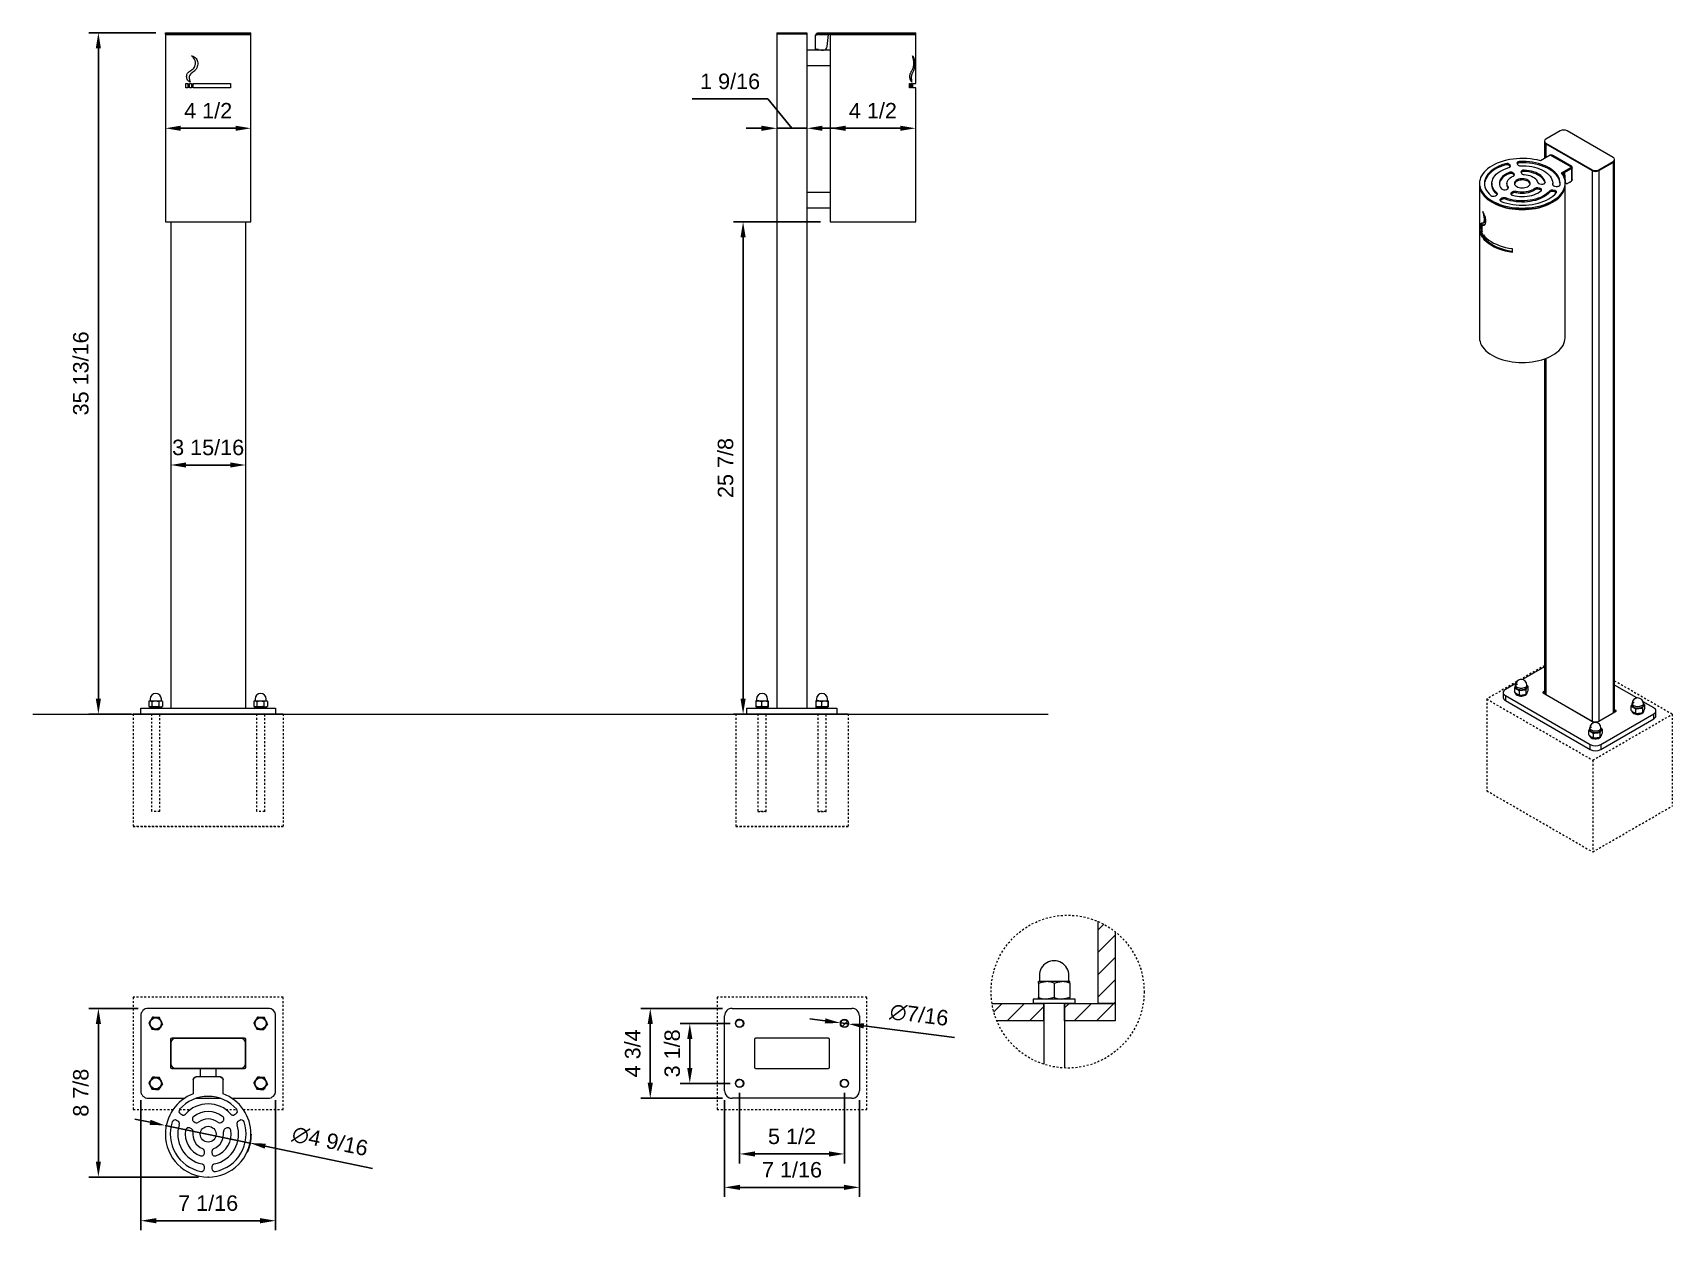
# Model space of a CAD drawing. Header units: inches. Extents: x -3.3 to 82.9, y -0.1 to 62.9.
import ezdxf

# ---------------------------------------------------------------- set-up
doc = ezdxf.new("R2010")
doc.units = ezdxf.units.IN
doc.header["$PDSIZE"] = -1
doc.linetypes.add('HIDDEN', pattern=[1.905, 1.27, -0.635])
for name, color, linetype, lineweight in [('ZANO_R', 7, 'Continuous', 0), ('ZANO_R_przerywana', 250, 'HIDDEN', 0), ('ZANO_W', 1, 'Continuous', 0)]:
    doc.layers.add(name, color=color, linetype=linetype, lineweight=lineweight)
doc.styles.get("Standard").update_dxf_attribs({"font": 'arial.ttf'})
doc.dimstyles.new('amerykanie', dxfattribs={"dimtxt": 50, "dimasz": 50, "dimexe": 0.5, "dimexo": 0.5, "dimgap": 1, "dimtad": 1, "dimdec": 0, "dimzin": 0, "dimlunit": 5, "dimtxsty": 'Standard', "dimcen": 0.09, "dimclrd": 1, "dimclre": 1, "dimclrt": 1, "dimazin": 0, "dimtfac": 1, "dimtdec": 0, "dimtmove": 0, "dimatfit": 3, "dimfxl": 1, "dimtzin": 0, "dimarcsym": 1})
pattern_1 = [(45, (23.03197, 3.2276), (-0.442185, 0.442185), [])]

msp = doc.modelspace()

# ---------------------------------------------------------------- blocks, each defined once
blk = doc.blocks.new('*D364')
at = {"layer": 'ZANO_W', "color": 1, "lineweight": -2}
for p, q in [((3.208, 62.896), (-0.312, 62.896)), ((0.188, 62.084), (0.188, 27.882)), ((1.914, 27.069), (-0.312, 27.069))]:
    blk.add_line(p, q, dxfattribs=at)
at = {"layer": 'ZANO_W', "color": 1}
for points in [[(0.323, 62.084), (0.052, 62.084), (0.188, 62.896)], [(0.052, 27.882), (0.323, 27.882), (0.188, 27.069)]]:
    blk.add_solid(points, dxfattribs=at)
at = {"layer": 'ZANO_W', "color": 1, "insert": (-0.732, 44.983), "char_height": 0.8125, "attachment_point": 5, "rotation": 90}
blk.add_mtext('35 13/16', dxfattribs=at)
blk = doc.blocks.new('*D365')
at = {"layer": 'ZANO_W', "color": 1, "lineweight": -2}
for p, q in [((2.278, 11.592), (-0.312, 11.592)), ((0.188, 10.78), (0.188, 3.537)), ((5.459, 2.725), (-0.312, 2.725))]:
    blk.add_line(p, q, dxfattribs=at)
at = {"layer": 'ZANO_W', "color": 1}
for points in [[(0.323, 10.78), (0.052, 10.78), (0.188, 11.592)], [(0.052, 3.537), (0.323, 3.537), (0.188, 2.725)]]:
    blk.add_solid(points, dxfattribs=at)
at = {"layer": 'ZANO_W', "color": 1, "insert": (-0.732, 7.158), "char_height": 0.8125, "attachment_point": 5, "rotation": 90}
blk.add_mtext('8 7/8', dxfattribs=at)
blk = doc.blocks.new('*D366')
at = {"layer": 'ZANO_W', "color": 1, "lineweight": -2}
for p, q in [((33.392, 10.802), (30.777, 10.802)), ((31.277, 9.99), (31.277, 8.464)), ((33.392, 7.651), (30.777, 7.651))]:
    blk.add_line(p, q, dxfattribs=at)
at = {"layer": 'ZANO_W', "color": 1}
for points in [[(31.413, 9.99), (31.142, 9.99), (31.277, 10.802)], [(31.142, 8.464), (31.413, 8.464), (31.277, 7.651)]]:
    blk.add_solid(points, dxfattribs=at)
at = {"layer": 'ZANO_W', "color": 1, "insert": (30.357, 9.227), "char_height": 0.8125, "attachment_point": 5, "rotation": 90}
blk.add_mtext('3 1/8', dxfattribs=at)
blk = doc.blocks.new('*D367')
at = {"layer": 'ZANO_W', "color": 1, "lineweight": -2}
for p, q in [((32.998, 11.594), (28.699, 11.594)), ((29.199, 7.679), (29.199, 10.781)), ((32.998, 6.867), (28.699, 6.867))]:
    blk.add_line(p, q, dxfattribs=at)
at = {"layer": 'ZANO_W', "color": 1}
for points in [[(29.334, 10.781), (29.064, 10.781), (29.199, 11.594)], [(29.064, 7.679), (29.334, 7.679), (29.199, 6.867)]]:
    blk.add_solid(points, dxfattribs=at)
at = {"layer": 'ZANO_W', "color": 1, "insert": (28.279, 9.23), "char_height": 0.8125, "attachment_point": 5, "rotation": 90}
blk.add_mtext('4 3/4', dxfattribs=at)
blk = doc.blocks.new('*D368')
at = {"layer": 'ZANO_W', "color": 1, "lineweight": -2}
for p, q in [((33.892, 7.151), (33.892, 3.439)), ((39.407, 7.151), (39.407, 3.439)), ((34.705, 3.939), (38.595, 3.939))]:
    blk.add_line(p, q, dxfattribs=at)
at = {"layer": 'ZANO_W', "color": 1}
for points in [[(34.705, 4.074), (34.705, 3.803), (33.892, 3.939)], [(38.595, 3.803), (38.595, 4.074), (39.407, 3.939)]]:
    blk.add_solid(points, dxfattribs=at)
at = {"layer": 'ZANO_W', "color": 1, "insert": (36.65, 4.859), "char_height": 0.8125, "attachment_point": 5}
blk.add_mtext('5 1/2', dxfattribs=at)
blk = doc.blocks.new('*D369')
at = {"layer": 'ZANO_W', "color": 1, "lineweight": -2}
for p, q in [((33.104, 6.76), (33.104, 1.682)), ((40.195, 6.76), (40.195, 1.682)), ((33.917, 2.182), (39.382, 2.182))]:
    blk.add_line(p, q, dxfattribs=at)
at = {"layer": 'ZANO_W', "color": 1}
for points in [[(33.917, 2.318), (33.917, 2.047), (33.104, 2.182)], [(39.382, 2.047), (39.382, 2.318), (40.195, 2.182)]]:
    blk.add_solid(points, dxfattribs=at)
at = {"layer": 'ZANO_W', "color": 1, "insert": (36.65, 3.102), "char_height": 0.8125, "attachment_point": 5}
blk.add_mtext('7 1/16', dxfattribs=at)
blk = doc.blocks.new('*D370')
at = {"layer": 'ZANO_W', "color": 1, "lineweight": -2}
for p, q in [((2.414, 6.76), (2.414, -0.072)), ((9.505, 6.76), (9.505, -0.072)), ((3.227, 0.428), (8.692, 0.428))]:
    blk.add_line(p, q, dxfattribs=at)
at = {"layer": 'ZANO_W', "color": 1}
for points in [[(3.227, 0.563), (3.227, 0.293), (2.414, 0.428)], [(8.692, 0.293), (8.692, 0.563), (9.505, 0.428)]]:
    blk.add_solid(points, dxfattribs=at)
at = {"layer": 'ZANO_W', "color": 1, "insert": (5.959, 1.348), "char_height": 0.8125, "attachment_point": 5}
blk.add_mtext('7 1/16', dxfattribs=at)
blk = doc.blocks.new('*D371')
at = {"layer": 'ZANO_W', "color": 1, "lineweight": -2}
for p, q in [((38.149, 52.95), (33.578, 52.95)), ((34.078, 52.137), (34.078, 27.882)), ((33.783, 27.069), (33.578, 27.069))]:
    blk.add_line(p, q, dxfattribs=at)
at = {"layer": 'ZANO_W', "color": 1}
for points in [[(34.213, 52.137), (33.942, 52.137), (34.078, 52.95)], [(33.942, 27.882), (34.213, 27.882), (34.078, 27.069)]]:
    blk.add_solid(points, dxfattribs=at)
at = {"layer": 'ZANO_W', "color": 1, "insert": (33.158, 40.01), "char_height": 0.8125, "attachment_point": 5, "rotation": 90}
blk.add_mtext('25 7/8', dxfattribs=at)
blk = doc.blocks.new('*D372')
at = {"layer": 'ZANO_W', "color": 1, "lineweight": -2}
for p, q in [((38.649, 58.374), (38.649, 58.374)), ((39.462, 57.874), (42.339, 57.874)), ((43.152, 58.374), (43.152, 58.374))]:
    blk.add_line(p, q, dxfattribs=at)
at = {"layer": 'ZANO_W', "color": 1}
for points in [[(39.462, 58.009), (39.462, 57.738), (38.649, 57.874)], [(42.339, 57.738), (42.339, 58.009), (43.152, 57.874)]]:
    blk.add_solid(points, dxfattribs=at)
at = {"layer": 'ZANO_W', "color": 1, "insert": (40.901, 58.794), "char_height": 0.8125, "attachment_point": 5}
blk.add_mtext('4 1/2', dxfattribs=at)
blk = doc.blocks.new('*D373')
at = {"layer": 'ZANO_W', "color": 1, "lineweight": -2}
for p, q in [((31.406, 59.417), (35.386, 59.417)), ((35.386, 59.417), (36.646, 57.874)), ((35.046, 57.874), (34.234, 57.874)), ((35.859, 58.374), (35.859, 58.374)), ((37.434, 57.874), (35.859, 57.874)), ((37.434, 58.374), (37.434, 58.374)), ((38.247, 57.874), (39.059, 57.874))]:
    blk.add_line(p, q, dxfattribs=at)
at = {"layer": 'ZANO_W', "color": 1}
for points in [[(35.046, 57.738), (35.046, 58.009), (35.859, 57.874)], [(38.247, 58.009), (38.247, 57.738), (37.434, 57.874)]]:
    blk.add_solid(points, dxfattribs=at)
at = {"layer": 'ZANO_W', "color": 1, "insert": (33.396, 60.337), "char_height": 0.8125, "attachment_point": 5}
blk.add_mtext('1 9/16', dxfattribs=at)
blk = doc.blocks.new('*D374')
at = {"layer": 'ZANO_W', "color": 1, "lineweight": -2}
for p, q in [((3.708, 58.374), (3.708, 58.374)), ((4.521, 57.874), (7.398, 57.874)), ((8.211, 58.374), (8.211, 58.374))]:
    blk.add_line(p, q, dxfattribs=at)
at = {"layer": 'ZANO_W', "color": 1}
for points in [[(4.521, 58.009), (4.521, 57.738), (3.708, 57.874)], [(7.398, 57.738), (7.398, 58.009), (8.211, 57.874)]]:
    blk.add_solid(points, dxfattribs=at)
at = {"layer": 'ZANO_W', "color": 1, "insert": (5.959, 58.794), "char_height": 0.8125, "attachment_point": 5}
blk.add_mtext('4 1/2', dxfattribs=at)
blk = doc.blocks.new('*D375')
at = {"layer": 'ZANO_W', "color": 1, "lineweight": -2}
for p, q in [((3.99, 40.667), (3.99, 40.667)), ((7.929, 40.667), (7.929, 40.667)), ((4.802, 40.167), (7.116, 40.167))]:
    blk.add_line(p, q, dxfattribs=at)
at = {"layer": 'ZANO_W', "color": 1}
for points in [[(4.802, 40.302), (4.802, 40.032), (3.99, 40.167)], [(7.116, 40.032), (7.116, 40.302), (7.929, 40.167)]]:
    blk.add_solid(points, dxfattribs=at)
at = {"layer": 'ZANO_W', "color": 1, "insert": (5.959, 41.087), "char_height": 0.8125, "attachment_point": 5}
blk.add_mtext('3 15/16', dxfattribs=at)
blk = doc.blocks.new('*D376')
at = {"layer": 'ZANO_W', "color": 1, "lineweight": -2}
for p, q in [((38.386, 10.934), (37.581, 11.038)), ((39.192, 10.83), (39.622, 10.775)), ((45.195, 10.055), (40.428, 10.671))]:
    blk.add_line(p, q, dxfattribs=at)
at = {"layer": 'ZANO_W', "color": 1}
for points in [[(38.369, 10.8), (38.404, 11.069), (39.192, 10.83)], [(40.445, 10.805), (40.41, 10.536), (39.622, 10.775)]]:
    blk.add_solid(points, dxfattribs=at)
at = {"layer": 'ZANO_W', "color": 1, "insert": (43.334, 11.241), "char_height": 0.8125, "attachment_point": 5, "rotation": 352.64228}
blk.add_mtext('∅7/16', dxfattribs=at)
blk = doc.blocks.new('*D377')
at = {"layer": 'ZANO_W', "color": 1, "lineweight": -2}
for p, q in [((2.903, 5.603), (2.107, 5.768)), ((3.699, 5.438), (8.163, 4.513)), ((14.592, 3.181), (8.959, 4.348))]:
    blk.add_line(p, q, dxfattribs=at)
blk.add_arc((5.931, 4.976), 2.28, 335.70096, 0, dxfattribs=at)
at = {"layer": 'ZANO_W', "color": 1}
for points in [[(2.875, 5.471), (2.93, 5.736), (3.699, 5.438)], [(8.986, 4.481), (8.931, 4.216), (8.163, 4.513)]]:
    blk.add_solid(points, dxfattribs=at)
at = {"layer": 'ZANO_W', "color": 1, "insert": (12.363, 4.6), "char_height": 0.8125, "attachment_point": 5, "rotation": 348.29251}
blk.add_mtext('∅4 9/16', dxfattribs=at)

# ---------------------------------------------------------------- dimensions: what is measured, and where the dimension line sits
at = {"layer": 'ZANO_W'}
for base, p1, p2, picture, middle in [((0.18789, 27.06933), (3.70812, 62.8961), (2.4141, 27.06933), '*D364', (-0.73249, 44.98272)), ((34.0779, 27.06933), (38.64945, 52.94969), (34.28288, 27.06933), '*D371', (33.1578, 40.00951)), ((0.18789, 2.72453), (2.77771, 11.59241), (5.95936, 2.72453), '*D365', (-0.73221, 7.15847)), ((29.19908, 11.59358), (33.49834, 6.86657), (33.49834, 11.59358), '*D367', (28.2787, 9.23007))]:
    dim = msp.add_linear_dim(base=base, p1=p1, p2=p2, angle=90, dimstyle='amerykanie', override={"dimtxt": 0.8125, "dimasz": 0.8125, "dimgap": 0.5, "dimdec": 4, "dimaunit": 1, "dimadec": 1, "dimtdec": 4, "dimtmove": 1, "dimfrac": 2}, dxfattribs=at)
    dim.commit()
    dim.dimension.update_dxf_attribs({"geometry": picture, "text_midpoint": middle})
for base, p1, p2, picture, middle in [((35.85855, 57.87366), (37.43422, 57.87366), (35.85855, 57.87366), '*D373', (34.88561, 59.41715)), ((7.92894, 40.16708), (3.98977, 40.16708), (7.92894, 40.16708), '*D375', (5.95936, 40.16708))]:
    dim = msp.add_linear_dim(base=base, p1=p1, p2=p2, dimstyle='amerykanie', override={"dimtxt": 0.8125, "dimasz": 0.8125, "dimgap": 0.5, "dimdec": 4, "dimaunit": 1, "dimadec": 1, "dimtdec": 4, "dimtmove": 1, "dimfrac": 2}, dxfattribs=at)
    dim.commit()
    dim.dimension.update_dxf_attribs({"geometry": picture, "text_midpoint": middle, "dimtype": 160})
for base, p1, p2, picture, middle in [((8.21059, 57.87366), (3.70812, 57.87366), (8.21059, 57.87366), '*D374', (5.95936, 58.79376)), ((43.15193, 57.87366), (38.64945, 57.87366), (43.15193, 57.87366), '*D372', (40.90069, 58.79376)), ((9.50461, 0.42805), (2.4141, 7.26049), (9.50461, 7.26049), '*D370', (5.95936, 1.34815)), ((40.19493, 2.18236), (33.10442, 7.26049), (40.19493, 7.26049), '*D369', (36.64967, 3.10247)), ((39.40709, 3.93863), (33.89225, 7.65112), (39.40709, 7.65112), '*D368', (36.64967, 4.85874))]:
    dim = msp.add_linear_dim(base=base, p1=p1, p2=p2, dimstyle='amerykanie', override={"dimtxt": 0.8125, "dimasz": 0.8125, "dimgap": 0.5, "dimdec": 4, "dimaunit": 1, "dimadec": 1, "dimtdec": 4, "dimtmove": 1, "dimfrac": 2}, dxfattribs=at)
    dim.commit()
    dim.dimension.update_dxf_attribs({"geometry": picture, "text_midpoint": middle})
for p1, p2, picture, middle in [((39.19222, 10.8302), (39.62196, 10.77471), '*D376', (43.33418, 11.24071)), ((3.69851, 5.43837), (8.16316, 4.51317), '*D377', (12.3635, 4.60024))]:
    dim = msp.add_diameter_dim_2p(p1=p1, p2=p2, dimstyle='amerykanie', override={"dimtxt": 0.8125, "dimasz": 0.8125, "dimgap": 0.5, "dimdec": 4, "dimaunit": 1, "dimadec": 1, "dimtdec": 4, "dimtmove": 1, "dimfrac": 2}, dxfattribs=at)
    dim.commit()
    dim.dimension.update_dxf_attribs({"geometry": picture, "text_midpoint": middle})
dim = msp.add_linear_dim(base=(31.27719, 7.65112), p1=(33.89225, 10.80246), p2=(33.89225, 7.65112), angle=90, dimstyle='amerykanie', override={"dimtxt": 0.8125, "dimasz": 0.8125, "dimgap": 0.5, "dimdec": 4, "dimaunit": 1, "dimadec": 1, "dimtdec": 4, "dimtmove": 1, "dimfrac": 2}, dxfattribs=at)
dim.commit()
dim.dimension.update_dxf_attribs({"geometry": '*D366', "text_midpoint": (31.27719, 9.22679), "dimtype": 160})

# ---------------------------------------------------------------- hatches: boundary and pattern name
at = {"layer": 'ZANO_R'}
h = msp.add_hatch(dxfattribs=at)
h.set_pattern_fill('ANSI31', color=256, scale=0.196959, style=0)
h.set_pattern_definition(pattern_1)
edge = h.paths.add_edge_path(flags=0)
edge.add_arc((33.89225, 10.80246), 0.19696, 0, 360)
h = msp.add_hatch(dxfattribs=at)
h.set_pattern_fill('ANSI31', color=256, scale=0.196959, style=0)
h.set_pattern_definition(pattern_1)
edge = h.paths.add_edge_path(flags=0)
edge.add_arc((39.40709, 10.80246), 0.19696, 0, 360)

# ---------------------------------------------------------------- linework, layer by layer
for p, q in [((3.70812, 62.8961), (8.21059, 62.8961)), ((3.70812, 62.81732), (3.70812, 62.8961)), ((3.70812, 62.81732), (8.21059, 62.81732)), ((3.70812, 62.79762), (3.70812, 52.94969)), ((3.70812, 62.79762), (8.21059, 62.79762)), ((3.98977, 62.81732), (3.98977, 62.79762)), ((5.1974, 62.81338), (5.17152, 62.81732)), ((5.2503, 62.81338), (5.17152, 62.81338)), ((5.17152, 62.81338), (5.17152, 62.81297)), ((5.2503, 62.81297), (5.17152, 62.81297)), ((5.17152, 62.79762), (5.17152, 62.81297)), ((5.2503, 62.81338), (5.2503, 62.81297)), ((5.2503, 62.81338), (5.25592, 62.79762)), ((5.2503, 62.79762), (5.2503, 62.81297)), ((6.66398, 62.79762), (6.66841, 62.81338)), ((6.66841, 62.81338), (6.74719, 62.81338)), ((6.66841, 62.81338), (6.66841, 62.81297)), ((6.66841, 62.81297), (6.74719, 62.81297)), ((6.66841, 62.81297), (6.66841, 62.79762)), ((6.74719, 62.81732), (6.72132, 62.81338)), ((6.74719, 62.81338), (6.74719, 62.81297)), ((6.74719, 62.81297), (6.74719, 62.79762)), ((7.92894, 62.81732), (7.92894, 62.79762)), ((8.21059, 62.81732), (8.21059, 62.8961)), ((8.21059, 52.94969), (8.21059, 62.79762)), ((35.85855, 62.8961), (35.85855, 62.83701)), ((35.85855, 62.8961), (36.11066, 62.8961)), ((35.85855, 62.83701), (36.11066, 62.83701)), ((35.85855, 62.83701), (35.85855, 27.38446)), ((36.11066, 62.8961), (37.18211, 62.8961)), ((36.11066, 62.83701), (37.18211, 62.83701)), ((37.18211, 62.8961), (37.43422, 62.8961)), ((37.18211, 62.83701), (37.43422, 62.83701)), ((37.43422, 62.8961), (37.43422, 62.83701)), ((37.43422, 62.83701), (37.43422, 27.38446)), ((37.8858, 62.04242), (37.8858, 62.73853)), ((38.04337, 62.81732), (38.04337, 62.8961)), ((38.04337, 62.8961), (38.77211, 62.8961)), ((38.04337, 62.81732), (38.77211, 62.81732)), ((38.04337, 62.81338), (38.56316, 62.81297)), ((38.49521, 62.16646), (38.56316, 62.81297)), ((38.64945, 62.79762), (38.64945, 52.94969)), ((38.64945, 62.79762), (43.15193, 62.79762)), ((38.77211, 62.81732), (38.77211, 62.8961)), ((38.77211, 62.8961), (40.90069, 62.8961)), ((38.77211, 62.81732), (40.90069, 62.81732)), ((40.90069, 62.8961), (43.15193, 62.8961)), ((40.90069, 62.81732), (43.15193, 62.81732)), ((43.15193, 62.81732), (43.15193, 62.8961)), ((43.15193, 60.23347), (43.15193, 62.79762)), ((37.43379, 61.99646), (38.64945, 61.99646)), ((38.04337, 62.01787), (38.1507, 61.99457)), ((38.19248, 61.99009), (38.29933, 61.99009)), ((38.64945, 61.15788), (37.43379, 61.15788)), ((4.79336, 60.23347), (4.8879, 60.23347)), ((4.79336, 59.99612), (4.79336, 60.23347)), ((4.8879, 59.99612), (4.79336, 59.99612)), ((4.8879, 60.23347), (4.8879, 59.99612)), ((4.98244, 60.23347), (5.07698, 60.23347)), ((4.98244, 59.99612), (4.98244, 60.23347)), ((5.07698, 59.99612), (4.98244, 59.99612)), ((5.07698, 60.23347), (5.07698, 59.99612)), ((5.17152, 60.23347), (7.12535, 60.23347)), ((5.17152, 59.99612), (5.17152, 60.23347)), ((7.12535, 59.99612), (5.17152, 59.99612)), ((7.12535, 60.23347), (7.12535, 59.99612)), ((42.82644, 60.23347), (42.8806, 60.23347)), ((42.82644, 59.99612), (42.82644, 60.23347)), ((42.8806, 59.99612), (42.82644, 59.99612)), ((42.8806, 60.23347), (42.8806, 59.99612)), ((42.92892, 60.23347), (42.9718, 60.23347)), ((42.92892, 59.99612), (42.92892, 60.23347)), ((42.9718, 59.99612), (42.92892, 59.99612)), ((42.9718, 60.23347), (42.9718, 59.99612)), ((43.00957, 60.23347), (43.15193, 60.23347)), ((43.00957, 59.99612), (43.00957, 60.23347)), ((43.15193, 59.99612), (43.00957, 59.99612)), ((43.15193, 52.94969), (43.15193, 59.99612)), ((76.20253, 57.19899), (76.20253, 57.15074)), ((76.20253, 57.15074), (76.20253, 56.29448)), ((77.034, 57.73927), (76.27637, 57.3019)), ((76.27637, 57.09607), (78.70525, 55.69391)), ((76.27637, 57.09607), (76.27637, 57.04783)), ((76.27637, 57.04783), (78.70525, 55.64566)), ((76.27637, 57.04783), (76.27637, 56.3371)), ((79.81941, 56.3371), (77.39053, 57.73927)), ((74.90586, 56.12689), (74.90586, 56.06256)), ((76.50299, 56.46793), (75.98769, 56.17046)), ((77.61716, 55.82474), (76.50299, 56.46793)), ((77.64023, 55.8647), (76.63747, 56.44358)), ((79.06178, 55.69391), (79.81941, 56.13128)), ((79.06178, 55.64566), (79.81941, 56.08304)), ((79.81941, 56.13128), (79.81941, 56.08304)), ((79.81941, 56.08304), (79.81941, 27.13458)), ((79.89325, 56.18595), (79.89325, 56.23419)), ((79.89325, 27.23749), (79.89325, 56.18595)), ((74.16212, 56.01185), (74.16212, 55.94752)), ((74.35258, 55.55033), (74.35258, 55.486)), ((74.40456, 55.90892), (74.38376, 55.95374)), ((74.38376, 55.95374), (74.38376, 55.88941)), ((74.40022, 55.85394), (74.38376, 55.88941)), ((74.40456, 55.90892), (74.40456, 55.86184)), ((74.61652, 55.45225), (74.59473, 55.49919)), ((74.59473, 55.49919), (74.59473, 55.43486)), ((74.61218, 55.39727), (74.59473, 55.43486)), ((74.61652, 55.45225), (74.61652, 55.40516)), ((74.76425, 56.01259), (74.78505, 55.96778)), ((74.97523, 55.55805), (74.99702, 55.5111)), ((75.14065, 55.67223), (75.14065, 55.6079)), ((77.10186, 55.52726), (77.61716, 55.82474)), ((77.135, 55.48207), (77.61716, 55.76041)), ((77.18692, 55.51204), (77.20098, 55.50312)), ((77.19943, 55.51926), (77.21634, 55.34327)), ((77.24653, 55.54645), (77.24961, 55.54467)), ((77.61716, 55.75719), (77.24961, 55.54467)), ((77.24961, 55.54467), (77.29765, 55.04451)), ((77.61716, 55.76041), (77.61716, 55.82474)), ((77.61716, 55.75719), (77.61716, 55.10763)), ((77.66331, 55.17826), (77.66331, 55.79094)), ((78.70525, 55.69391), (78.70525, 55.64566)), ((78.70525, 55.64566), (78.70525, 26.69721)), ((79.06178, 55.69391), (79.06178, 55.64566)), ((79.06178, 55.64566), (79.06178, 26.69721)), ((37.43379, 54.51615), (38.64945, 54.51615)), ((72.7884, 54.97996), (72.7884, 54.91563)), ((72.7884, 54.89955), (72.7884, 46.85832)), ((73.44231, 54.97996), (73.44231, 54.91563)), ((73.62822, 54.32597), (73.68505, 54.35878)), ((73.70527, 54.4731), (73.70527, 54.40877)), ((74.20463, 54.65872), (74.26416, 54.69309)), ((74.23014, 54.97996), (74.23014, 54.91563)), ((74.29725, 54.79367), (74.29725, 54.72934)), ((74.30013, 54.72524), (74.29725, 54.72934)), ((74.5427, 54.53229), (74.48317, 54.49792)), ((74.48317, 54.49792), (74.48317, 54.43359)), ((74.5427, 54.46796), (74.48317, 54.43359)), ((74.5427, 54.53229), (74.5427, 54.46796)), ((74.71693, 54.55139), (74.71693, 54.48706)), ((75.69031, 54.70196), (75.69031, 54.63763)), ((75.93907, 54.72313), (75.85775, 54.7357)), ((75.85775, 54.7357), (75.85775, 54.67137)), ((75.93907, 54.6588), (75.85775, 54.67137)), ((75.93907, 54.72313), (75.93907, 54.6588)), ((75.9597, 54.95536), (76.04102, 54.94278)), ((76.23881, 55.03828), (76.23881, 55.02301)), ((76.46722, 54.56628), (76.46722, 54.50195)), ((76.63425, 54.92616), (76.63425, 54.91555)), ((76.63698, 54.91563), (76.63684, 54.90362)), ((76.63698, 54.91563), (76.63698, 54.97996)), ((76.72645, 54.60133), (76.64882, 54.61334)), ((76.64882, 54.61334), (76.64882, 54.54901)), ((76.72645, 54.537), (76.64882, 54.54901)), ((76.72645, 54.60133), (76.72645, 54.537)), ((76.75077, 54.83299), (76.8284, 54.82099)), ((77.29088, 46.85832), (77.29088, 54.81472)), ((77.29738, 55.04467), (77.29765, 55.04451)), ((77.29923, 54.99291), (77.33769, 54.97071)), ((77.29923, 54.92727), (77.29923, 54.9916)), ((77.43616, 54.98046), (77.51172, 55.02408)), ((77.54126, 55.04479), (77.61716, 55.10763)), ((38.64945, 53.67756), (37.43379, 53.67756)), ((73.9636, 54.19798), (73.90677, 54.16517)), ((73.90677, 54.16517), (73.90677, 54.10084)), ((73.9636, 54.13365), (73.90677, 54.10084)), ((73.9636, 54.19798), (73.9636, 54.13365)), ((74.16162, 54.20965), (74.16162, 54.14532)), ((76.63151, 53.99667), (76.63151, 54.061)), ((3.70812, 52.94969), (8.21059, 52.94969)), ((3.98977, 52.94969), (3.98977, 27.38446)), ((7.92894, 52.94969), (7.92894, 27.38446)), ((38.64945, 52.94969), (43.15193, 52.94969)), ((73.00773, 52.79276), (72.94687, 52.75763)), ((72.99764, 52.90252), (73.05715, 52.93687)), ((72.85345, 52.30188), (72.85345, 52.49568)), ((72.85345, 52.30188), (72.882, 52.31836)), ((72.882, 52.43498), (72.882, 52.24118)), ((72.91469, 52.18286), (72.91469, 52.37667)), ((72.91469, 52.18286), (72.95122, 52.20395)), ((72.95122, 52.32057), (72.95122, 52.12677)), ((72.99135, 52.07276), (72.99135, 52.26656)), ((72.99135, 52.07276), (73.05097, 52.10717)), ((73.05097, 52.10717), (73.05097, 52.19671)), ((74.50241, 51.54375), (74.50241, 51.34995)), ((76.20253, 45.74552), (76.20253, 28.20228)), ((76.27637, 45.77237), (76.27637, 28.09937)), ((76.20253, 29.54896), (75.04243, 28.87925)), ((74.70083, 28.68205), (74.14831, 28.36308)), ((74.62547, 28.44363), (74.62547, 28.23228)), ((74.68617, 28.57303), (74.68217, 28.56642)), ((74.68617, 28.57259), (74.68217, 28.56642)), ((74.68617, 28.59014), (74.68617, 28.51777)), ((75.27705, 28.51777), (75.27705, 28.59014)), ((75.33775, 28.52985), (75.33775, 28.3185)), ((81.05214, 27.91516), (79.89325, 28.58417)), ((2.8386, 27.73448), (2.8386, 27.47564)), ((2.8868, 27.76262), (2.84829, 27.74039)), ((2.8868, 27.76262), (2.92076, 27.76262)), ((2.9065, 27.8611), (2.9065, 27.77247)), ((2.92076, 27.76262), (3.18458, 27.76262)), ((3.00291, 27.73448), (3.00291, 27.47564)), ((3.18458, 27.76262), (3.46575, 27.76262)), ((3.36624, 27.73448), (3.36624, 27.47564)), ((3.46575, 27.76262), (3.51707, 27.76262)), ((3.49737, 27.77247), (3.49737, 27.8611)), ((3.55558, 27.74039), (3.51707, 27.76262)), ((3.56527, 27.73448), (3.55514, 27.73962)), ((3.56527, 27.73448), (3.56527, 27.47564)), ((8.35344, 27.73448), (8.35344, 27.47564)), ((8.40164, 27.76262), (8.36313, 27.74039)), ((8.40164, 27.76262), (8.4356, 27.76262)), ((8.42134, 27.8611), (8.42134, 27.77247)), ((8.4356, 27.76262), (8.69942, 27.76262)), ((8.51775, 27.73448), (8.51775, 27.47564)), ((8.69942, 27.76262), (8.9806, 27.76262)), ((8.88108, 27.73448), (8.88108, 27.47564)), ((8.9806, 27.76262), (9.03191, 27.76262)), ((9.01221, 27.77247), (9.01221, 27.8611)), ((9.07042, 27.74039), (9.03191, 27.76262)), ((9.08011, 27.73448), (9.06998, 27.73962)), ((9.08011, 27.73448), (9.08011, 27.47564)), ((34.74933, 27.73448), (34.74933, 27.47564)), ((34.90164, 27.76262), (34.75935, 27.76262)), ((34.77857, 27.8611), (34.77857, 27.77247)), ((34.90164, 27.76262), (35.2163, 27.76262)), ((35.05396, 27.73448), (35.05396, 27.47564)), ((35.2163, 27.76262), (35.38866, 27.76262)), ((35.36944, 27.77247), (35.36944, 27.8611)), ((35.37864, 27.73448), (35.37864, 27.47564)), ((35.39868, 27.73448), (35.39868, 27.47564)), ((37.90066, 27.73448), (37.90066, 27.47564)), ((38.05298, 27.76262), (37.91069, 27.76262)), ((37.9299, 27.8611), (37.9299, 27.77247)), ((38.05298, 27.76262), (38.36764, 27.76262)), ((38.2053, 27.73448), (38.2053, 27.47564)), ((38.36764, 27.76262), (38.54, 27.76262)), ((38.52078, 27.77247), (38.52078, 27.8611)), ((38.52998, 27.73448), (38.52998, 27.47564)), ((38.55002, 27.73448), (38.55002, 27.47564)), ((74.03293, 28.20228), (74.03293, 27.94497)), ((74.14831, 28.04149), (78.60497, 25.46871)), ((74.14831, 28.04149), (74.14831, 27.78417)), ((74.14831, 27.78417), (78.60497, 25.21139)), ((74.86821, 28.28714), (74.86821, 28.07578)), ((75.22435, 28.33025), (75.22435, 28.11889)), ((75.28004, 28.19396), (75.28891, 28.2121)), ((75.29674, 28.20094), (75.29674, 28.22676)), ((76.20253, 28.26578), (76.13431, 28.2264)), ((76.13431, 28.2264), (76.13431, 28.17817)), ((76.13431, 28.17817), (78.81969, 26.62793)), ((76.27637, 28.09937), (78.70525, 26.69721)), ((76.31818, 28.07523), (76.3154, 28.07363)), ((80.81408, 27.60824), (80.81008, 27.60163)), ((80.81408, 27.6078), (80.81008, 27.60163)), ((80.81408, 27.62535), (80.81408, 27.55298)), ((81.94747, 27.39829), (81.38919, 27.72058)), ((81.40496, 27.55298), (81.40496, 27.62535)), ((-3.26012, 27.06933), (22.47512, 27.06933)), ((2.02018, 27.06933), (9.89853, 27.06933)), ((9.89853, 27.06933), (2.02018, 27.06933)), ((2.4141, 27.06933), (2.4141, 27.38446)), ((2.4141, 27.38446), (2.80802, 27.38446)), ((2.80802, 27.38446), (9.11069, 27.38446)), ((2.84832, 27.46971), (2.8868, 27.44749)), ((2.8868, 27.44749), (2.8868, 27.38446)), ((2.8868, 27.44749), (2.92076, 27.44749)), ((2.92076, 27.44749), (3.14337, 27.44749)), ((2.92076, 27.44749), (3.18458, 27.44749)), ((3.41859, 27.06933), (2.98528, 27.06933)), ((3.41859, 27.06933), (2.98528, 27.06933)), ((3.14337, 27.44749), (3.46659, 27.44749)), ((3.18458, 27.44749), (3.46575, 27.44749)), ((3.46575, 27.44749), (3.51707, 27.44749)), ((3.51707, 27.44749), (3.55555, 27.46971)), ((3.51707, 27.38446), (3.51707, 27.44749)), ((3.55513, 27.47042), (3.56527, 27.47564)), ((8.36316, 27.46971), (8.40164, 27.44749)), ((8.40164, 27.44749), (8.40164, 27.38446)), ((8.40164, 27.44749), (8.4356, 27.44749)), ((8.4356, 27.44749), (8.65821, 27.44749)), ((8.4356, 27.44749), (8.69942, 27.44749)), ((8.93343, 27.06933), (8.50012, 27.06933)), ((8.93343, 27.06933), (8.50012, 27.06933)), ((8.65821, 27.44749), (8.98143, 27.44749)), ((8.69942, 27.44749), (8.9806, 27.44749)), ((8.9806, 27.44749), (9.03191, 27.44749)), ((9.03191, 27.44749), (9.07039, 27.46971)), ((9.03191, 27.38446), (9.03191, 27.44749)), ((9.06998, 27.47042), (9.08011, 27.47564)), ((9.11069, 27.38446), (9.50461, 27.38446)), ((9.50461, 27.38446), (9.50461, 27.06933)), ((22.47512, 27.06933), (50.11804, 27.06933)), ((33.69529, 27.06933), (39.60405, 27.06933)), ((39.60405, 27.06933), (33.69529, 27.06933)), ((34.28288, 27.06933), (34.28288, 27.38446)), ((34.28288, 27.38446), (34.6768, 27.38446)), ((34.6768, 27.38446), (38.61597, 27.38446)), ((34.75887, 27.44749), (34.75887, 27.38446)), ((34.75887, 27.44749), (35.38365, 27.44749)), ((34.90164, 27.44749), (34.75935, 27.44749)), ((34.85735, 27.06933), (35.29066, 27.06933)), ((34.85735, 27.06933), (35.29066, 27.06933)), ((34.90164, 27.44749), (35.2163, 27.44749)), ((35.2163, 27.44749), (35.38866, 27.44749)), ((35.38866, 27.44749), (35.38914, 27.44749)), ((35.38914, 27.38446), (35.38914, 27.44749)), ((37.91021, 27.44749), (37.91021, 27.38446)), ((37.91021, 27.44749), (38.53499, 27.44749)), ((38.05298, 27.44749), (37.91069, 27.44749)), ((38.00869, 27.06933), (38.442, 27.06933)), ((38.00869, 27.06933), (38.442, 27.06933)), ((38.05298, 27.44749), (38.36764, 27.44749)), ((38.36764, 27.44749), (38.54, 27.44749)), ((38.54, 27.44749), (38.54048, 27.44749)), ((38.54048, 27.38446), (38.54048, 27.44749)), ((38.61597, 27.38446), (39.00989, 27.38446)), ((39.00989, 27.38446), (39.00989, 27.06933)), ((78.94606, 26.62719), (79.96147, 27.21337)), ((79.06178, 26.69721), (79.81941, 27.13458)), ((79.16206, 25.46871), (81.94747, 27.07669)), ((79.16206, 25.21139), (81.94747, 26.81938)), ((79.78038, 27.10883), (79.7776, 27.11044)), ((79.96147, 27.26161), (79.89325, 27.30099)), ((79.96147, 27.21337), (79.96147, 27.26161)), ((80.75338, 27.47884), (80.75338, 27.26749)), ((80.99612, 27.32235), (80.99612, 27.11099)), ((81.35226, 27.36546), (81.35226, 27.1541)), ((81.40795, 27.22917), (81.41682, 27.24731)), ((81.42465, 27.23615), (81.42465, 27.26197)), ((81.46566, 27.56506), (81.46566, 27.35371)), ((81.94747, 26.81938), (81.94747, 27.07669)), ((82.06285, 26.98017), (82.06285, 27.23749)), ((78.52505, 26.19245), (78.52505, 25.9811)), ((78.58575, 26.32185), (78.58175, 26.31524)), ((78.58575, 26.32141), (78.58175, 26.31524)), ((78.58575, 26.33896), (78.58575, 26.26659)), ((78.76779, 26.03596), (78.76779, 25.8246)), ((79.12393, 26.07907), (79.12393, 25.86771)), ((79.17663, 26.26659), (79.17663, 26.33896)), ((79.17962, 25.94278), (79.18849, 25.96092)), ((79.19632, 25.94976), (79.19632, 25.97558)), ((79.23733, 26.27867), (79.23733, 26.06732)), ((78.60497, 25.21139), (78.60497, 25.46871)), ((79.16206, 25.46871), (79.16206, 25.21139)), ((52.71788, 16.1727), (52.71788, 11.85677)), ((52.71788, 15.7017), (53.03604, 16.01986)), ((53.63316, 15.62814), (53.63316, 11.85677)), ((52.71788, 14.5275), (53.63316, 15.44277)), ((52.71788, 13.35329), (53.63316, 14.26857)), ((49.60594, 12.92729), (49.60594, 13.00087)), ((50.01781, 13.00087), (49.60594, 13.00087)), ((49.60594, 12.92729), (49.80773, 12.98067)), ((49.60594, 12.92729), (49.60594, 12.15917)), ((49.65171, 13.32121), (49.65171, 13.02375)), ((49.80773, 12.98067), (50.01781, 13.00087)), ((50.84156, 13.00087), (50.01781, 13.00087)), ((50.42969, 12.92729), (50.63148, 12.98067)), ((50.42969, 12.92729), (50.42969, 12.15917)), ((50.63148, 12.98067), (50.84156, 13.00087)), ((51.25344, 13.00087), (50.84156, 13.00087)), ((51.20767, 13.02375), (51.20767, 13.32121)), ((51.25344, 12.92729), (51.25344, 13.00087)), ((51.25344, 12.92729), (51.25344, 12.15917)), ((52.71788, 12.17909), (53.63316, 13.09437)), ((49.33136, 12.08559), (49.33136, 11.85677)), ((51.52802, 12.08559), (49.33136, 12.08559)), ((49.60594, 12.08559), (49.60594, 12.15917)), ((50.2279, 12.10579), (50.01781, 12.08559)), ((50.42969, 12.15917), (50.2279, 12.10579)), ((51.05165, 12.10579), (50.84156, 12.08559)), ((51.25344, 12.15917), (51.05165, 12.10579)), ((51.25344, 12.08559), (51.25344, 12.15917)), ((51.52802, 11.85677), (51.52802, 12.08559)), ((9.11069, 11.59358), (2.80802, 11.59358)), ((33.49834, 11.59358), (39.80101, 11.59358)), ((47.16157, 11.85883), (49.88053, 11.85677)), ((47.25632, 11.41434), (47.70071, 11.85872)), ((47.95768, 10.9415), (48.87386, 11.85767)), ((49.13188, 10.9415), (49.88053, 11.69014)), ((51.52802, 11.85677), (49.33136, 11.85677)), ((49.88053, 10.9415), (49.88053, 11.85677)), ((49.88053, 11.85677), (49.88053, 8.65252)), ((50.97886, 10.9415), (50.97886, 11.85677)), ((50.97886, 11.85677), (53.63316, 11.85677)), ((50.97886, 11.85677), (50.97886, 8.4544)), ((50.97886, 11.61427), (51.22136, 11.85677)), ((51.48028, 10.9415), (52.39556, 11.85677)), ((52.65449, 10.9415), (53.56976, 11.85677)), ((53.63316, 11.85677), (52.71788, 11.85677)), ((53.56976, 11.85677), (53.63316, 11.92017)), ((2.4141, 11.19966), (2.4141, 7.26049)), ((9.50461, 7.26049), (9.50461, 11.19966)), ((33.10442, 7.26049), (33.10442, 11.19966)), ((40.19493, 11.19966), (40.19493, 7.26049)), ((49.88053, 10.9415), (47.39968, 10.9415)), ((53.63316, 10.9415), (50.97886, 10.9415)), ((3.98583, 9.96276), (3.98583, 8.49739)), ((3.98977, 9.7658), (3.98977, 8.69435)), ((7.87379, 10.02185), (4.04492, 10.02185)), ((7.67683, 10.01791), (4.24188, 10.01791)), ((7.92894, 8.69435), (7.92894, 9.7658)), ((7.93288, 8.49739), (7.93288, 9.96276)), ((34.67615, 9.96276), (34.67615, 8.49739)), ((38.56411, 10.02185), (34.73524, 10.02185)), ((38.6232, 8.49739), (38.6232, 9.96276)), ((4.04492, 8.4383), (7.87379, 8.4383)), ((4.24188, 8.44224), (7.67683, 8.44224)), ((5.17152, 7.83309), (5.17152, 7.10435)), ((6.58962, 7.99066), (5.32909, 7.99066)), ((5.54006, 8.4383), (5.54006, 7.99066)), ((6.37865, 7.99066), (6.37865, 8.4383)), ((6.74719, 7.10435), (6.74719, 7.83309)), ((34.73524, 8.4383), (38.56411, 8.4383)), ((2.80802, 6.86657), (4.71424, 6.86657)), ((4.49978, 6.04588), (4.56938, 6.0057)), ((5.3349, 6.86657), (6.58381, 6.86657)), ((7.20447, 6.86657), (9.11069, 6.86657)), ((7.34933, 6.0057), (7.41893, 6.04588)), ((39.80101, 6.86657), (33.49834, 6.86657)), ((4.37242, 5.66456), (4.30282, 5.70474)), ((5.08168, 5.25507), (5.00877, 5.29716)), ((5.20573, 5.6383), (5.27864, 5.59621)), ((6.64007, 5.59621), (6.71298, 5.6383)), ((6.90994, 5.29716), (6.83703, 5.25507)), ((7.61589, 5.70474), (7.54629, 5.66456)), ((5.7624, 3.99184), (5.7624, 4.07603)), ((6.15631, 4.07603), (6.15631, 3.99184)), ((4.9558, 2.96059), (4.9558, 2.95944)), ((5.7624, 3.17668), (5.7624, 3.25705)), ((6.15631, 3.25705), (6.15631, 3.17668))]:
    msp.add_line(p, q, dxfattribs=at)
at = {"layer": 'ZANO_R', "flags": 128}
for points in [[(75.98769, 56.17046), (75.81765, 56.20955), (75.64273, 56.24065), (75.46405, 56.26354), (75.28277, 56.27809), (75.10005, 56.28419), (74.91707, 56.28182), (74.73501, 56.27097), (74.55504, 56.25173), (74.37833, 56.22422), (74.20601, 56.18862), (74.03919, 56.14514), (73.87895, 56.09409), (73.72632, 56.03577), (73.58229, 55.97058), (73.44778, 55.89893)], [(74.90586, 56.12689), (74.87171, 56.12335), (74.83972, 56.11559), (74.81146, 56.10396), (74.78829, 56.08905), (74.77133, 56.07158), (74.76142, 56.05238), (74.75902, 56.0324), (74.76425, 56.01259)], [(77.02639, 54.90274), (77.03057, 55.00069), (77.02028, 55.09849), (76.9956, 55.19543), (76.95671, 55.29081), (76.90389, 55.38393), (76.83753, 55.47411), (76.7581, 55.5607), (76.66619, 55.64307), (76.56246, 55.72063), (76.44767, 55.7928), (76.32265, 55.85907), (76.1883, 55.91895), (76.04561, 55.97201), (75.89561, 56.01786), (75.7394, 56.05617), (75.5781, 56.08666), (75.41288, 56.10912), (75.24496, 56.12336), (75.07554, 56.1293), (74.90586, 56.12689)], [(77.03011, 54.9478), (77.02028, 55.03416), (76.9956, 55.1311), (76.95671, 55.22648), (76.90389, 55.3196), (76.83753, 55.40978), (76.7581, 55.49637), (76.66619, 55.57874), (76.56246, 55.6563), (76.44767, 55.72847), (76.32265, 55.79474), (76.1883, 55.85462), (76.04561, 55.90768), (75.89561, 55.95353), (75.7394, 55.99184), (75.5781, 56.02233), (75.41288, 56.04479), (75.24496, 56.05903), (75.07554, 56.06497), (74.90586, 56.06256)], [(73.44778, 55.89893), (73.32779, 55.82399), (73.21835, 55.74386), (73.12015, 55.65901), (73.03377, 55.56998), (72.95977, 55.4773), (72.89859, 55.38157), (72.85061, 55.28335), (72.81612, 55.18327), (72.79534, 55.08193), (72.7884, 54.97996), (72.79534, 54.878), (72.81612, 54.77666), (72.85061, 54.67658), (72.89859, 54.57836), (72.95977, 54.48262), (73.03377, 54.38995), (73.12015, 54.30092), (73.21835, 54.21607), (73.32779, 54.13593), (73.44778, 54.061), (73.57758, 53.99173), (73.7164, 53.92856), (73.86337, 53.87186), (74.0176, 53.822), (74.17813, 53.77928), (74.34397, 53.74396), (74.5141, 53.71626), (74.68747, 53.69635), (74.86301, 53.68436), (75.03964, 53.68035), (75.21627, 53.68436), (75.39181, 53.69635), (75.56518, 53.71626), (75.73531, 53.74396), (75.90115, 53.77928), (76.06168, 53.822), (76.21591, 53.87186), (76.36289, 53.92856), (76.5017, 53.99173), (76.63151, 54.061)], [(74.16212, 56.01185), (74.01309, 55.96496), (73.87151, 55.91091), (73.73843, 55.8501), (73.61479, 55.78297), (73.50151, 55.71001), (73.3994, 55.63174), (73.30921, 55.54873), (73.2316, 55.4616), (73.16712, 55.37096), (73.11624, 55.27748), (73.07934, 55.18184), (73.05668, 55.08474), (73.04843, 54.98687), (73.05464, 54.88896), (73.07528, 54.7917), (73.11018, 54.69581), (73.15911, 54.60199), (73.2217, 54.51091), (73.2975, 54.42324), (73.38595, 54.33962)], [(74.16212, 55.94752), (74.01309, 55.90063), (73.87151, 55.84658), (73.73843, 55.78577), (73.61479, 55.71864), (73.50151, 55.64568), (73.3994, 55.56741), (73.30921, 55.4844), (73.2316, 55.39727), (73.16712, 55.30663), (73.11624, 55.21315), (73.07934, 55.11752), (73.05668, 55.02041), (73.04917, 54.9478)], [(73.70527, 54.4731), (73.62893, 54.54744), (73.56498, 54.62557), (73.51399, 54.70683), (73.4764, 54.79048), (73.45253, 54.87579), (73.44261, 54.96202), (73.44671, 55.04841), (73.46481, 55.1342), (73.49674, 55.21863), (73.54221, 55.30096), (73.60084, 55.38048), (73.67211, 55.45648), (73.75539, 55.52829), (73.84995, 55.59529), (73.95496, 55.65688), (74.06949, 55.71253), (74.19255, 55.76174), (74.32305, 55.80409)], [(74.35258, 55.55033), (74.25017, 55.5043), (74.15695, 55.45217), (74.07399, 55.39454), (74.00227, 55.3321), (73.94261, 55.26556), (73.89572, 55.1957), (73.86213, 55.12332), (73.84223, 55.04928), (73.83626, 54.97444), (73.84429, 54.89966), (73.86623, 54.82581), (73.90181, 54.75375), (73.95062, 54.68433)], [(74.35258, 55.486), (74.25017, 55.43997), (74.15695, 55.38784), (74.07399, 55.33021), (74.00227, 55.26777), (73.94261, 55.20123), (73.89572, 55.13137), (73.86213, 55.05899), (73.84223, 54.98495), (73.83752, 54.9478)], [(74.29725, 54.79367), (74.26071, 54.85276), (74.23821, 54.91415), (74.23016, 54.97672), (74.23671, 55.03935), (74.25772, 55.10091), (74.29284, 55.16029), (74.34142, 55.21642), (74.40259, 55.26829), (74.47524, 55.31496), (74.55806, 55.35559)], [(74.32305, 55.80409), (74.34597, 55.81221), (74.36616, 55.82247), (74.38304, 55.83456), (74.39611, 55.84813), (74.40499, 55.86279), (74.40942, 55.87811), (74.40928, 55.89364), (74.40456, 55.90892)], [(74.59473, 55.49919), (74.58071, 55.51937), (74.55879, 55.53705), (74.53024, 55.55122), (74.49667, 55.56107), (74.46001, 55.56605), (74.42235, 55.56586), (74.38584, 55.56052), (74.35258, 55.55033)], [(74.59473, 55.43486), (74.58071, 55.45504), (74.55879, 55.47272), (74.53024, 55.48689), (74.49667, 55.49674), (74.46001, 55.50172), (74.42235, 55.50153), (74.38584, 55.49619), (74.35258, 55.486)], [(74.55806, 55.35559), (74.57588, 55.36446), (74.5912, 55.37476), (74.6037, 55.38627), (74.61309, 55.39872), (74.61916, 55.41184), (74.62179, 55.42533), (74.6209, 55.4389), (74.61652, 55.45225)], [(74.74578, 54.81032), (74.80478, 54.78204), (74.87178, 54.7605), (74.94449, 54.74643), (75.02045, 54.74031), (75.09706, 54.74235), (75.17171, 54.75249), (75.24187, 54.77037), (75.30514, 54.79539), (75.35936, 54.8267), (75.4027, 54.86322), (75.43368, 54.90372), (75.45124, 54.94682), (75.45478, 54.99104), (75.44419, 55.03489), (75.41981, 55.07687), (75.3825, 55.11555), (75.3335, 55.14961), (75.2745, 55.17789), (75.2075, 55.19943), (75.13479, 55.2135), (75.05883, 55.21962), (74.98223, 55.21757), (74.90757, 55.20744), (74.83742, 55.18956), (74.77415, 55.16454), (74.71992, 55.13323), (74.67658, 55.09671), (74.6456, 55.05621), (74.62804, 55.01311), (74.6245, 54.96888), (74.6351, 54.92504), (74.65947, 54.88306), (74.69679, 54.84438), (74.74578, 54.81032)], [(74.94644, 55.90052), (75.09613, 55.90151), (75.24533, 55.89441), (75.39272, 55.87928), (75.537, 55.85625), (75.67692, 55.82552), (75.81124, 55.78737), (75.93878, 55.74212), (76.05843, 55.69018), (76.16913, 55.632), (76.2699, 55.5681), (76.35988, 55.49903), (76.43825, 55.4254), (76.50434, 55.34786), (76.55757, 55.26708), (76.59747, 55.18379), (76.62368, 55.0987), (76.63598, 55.01258), (76.63425, 54.92616)], [(75.14065, 55.67223), (75.10302, 55.67145), (75.06678, 55.66554), (75.034, 55.65484), (75.00656, 55.63995), (74.98603, 55.62172), (74.97357, 55.60121), (74.9699, 55.57957), (74.97523, 55.55805)], [(75.13136, 55.44427), (75.23828, 55.43299), (75.34162, 55.41354), (75.43952, 55.38628), (75.5302, 55.35169), (75.61204, 55.31041), (75.68357, 55.26316), (75.74348, 55.21081), (75.79071, 55.15429), (75.82439, 55.09464), (75.84393, 55.03291)], [(76.23881, 55.03828), (76.22096, 55.11249), (76.18937, 55.18516), (76.1444, 55.25545), (76.08658, 55.32253), (76.01659, 55.38562), (75.93523, 55.444), (75.84346, 55.49698), (75.74234, 55.54395), (75.63304, 55.58435), (75.51684, 55.61773), (75.39509, 55.64369), (75.26921, 55.66192), (75.14065, 55.67223)], [(76.23304, 55.00511), (76.22096, 55.04816), (76.18937, 55.12083), (76.1444, 55.19112), (76.08658, 55.2582), (76.01659, 55.32129), (75.93523, 55.37967), (75.84346, 55.43265), (75.74234, 55.47962), (75.63304, 55.52002), (75.51684, 55.5534), (75.39509, 55.57936), (75.26921, 55.59759), (75.14065, 55.6079)], [(76.63151, 54.061), (76.75563, 54.13865), (76.86856, 54.2218), (76.96957, 54.30991), (77.05801, 54.40242), (77.13331, 54.49872), (77.19499, 54.5982), (77.24265, 54.70021), (77.27597, 54.8041), (77.29476, 54.9092), (77.29888, 55.01484), (77.2883, 55.12032), (77.2631, 55.22497), (77.22344, 55.32812), (77.16958, 55.4291), (77.10186, 55.52726)], [(72.7884, 54.91563), (72.79534, 54.81367), (72.81612, 54.71233), (72.85061, 54.61225), (72.89859, 54.51403), (72.95977, 54.41829), (73.03377, 54.32562), (73.12015, 54.23659), (73.21835, 54.15174), (73.32779, 54.0716), (73.44778, 53.99667), (73.57758, 53.9274), (73.7164, 53.86423), (73.86337, 53.80753), (74.0176, 53.75767), (74.17813, 53.71495), (74.34397, 53.67963), (74.5141, 53.65193), (74.68747, 53.63202), (74.86301, 53.62003), (75.03964, 53.61602), (75.21627, 53.62003), (75.39181, 53.63202), (75.56518, 53.65193), (75.73531, 53.67963), (75.90115, 53.71495), (76.06168, 53.75767), (76.21591, 53.80753), (76.36289, 53.86423), (76.5017, 53.9274), (76.63151, 53.99667)], [(72.78845, 54.90759), (72.7884, 54.89955), (72.79534, 54.79759), (72.81612, 54.69625), (72.85061, 54.59616), (72.89859, 54.49795), (72.95977, 54.40221), (73.03377, 54.30954), (73.12015, 54.22051), (73.21835, 54.13566), (73.32779, 54.05552), (73.44778, 53.98059), (73.57758, 53.91132), (73.7164, 53.84814), (73.86337, 53.79145), (74.0176, 53.74159), (74.17813, 53.69887), (74.34397, 53.66355), (74.5141, 53.63585), (74.68747, 53.61594), (74.86301, 53.60395), (75.03964, 53.59994), (75.21627, 53.60395), (75.39181, 53.61594), (75.56518, 53.63585), (75.73531, 53.66355), (75.90115, 53.69887), (76.06168, 53.74159), (76.21591, 53.79145), (76.36289, 53.84814), (76.5017, 53.91132), (76.63151, 53.98059)], [(73.70527, 54.40877), (73.62893, 54.48311), (73.56498, 54.56124), (73.51399, 54.6425), (73.4764, 54.72615), (73.45253, 54.81146), (73.44261, 54.89769), (73.44231, 54.91563)], [(73.68505, 54.35878), (73.70238, 54.37065), (73.71596, 54.38406), (73.72538, 54.3986), (73.73039, 54.41386), (73.73083, 54.42939), (73.72668, 54.44473), (73.71808, 54.45944), (73.70527, 54.4731)], [(73.72102, 54.39093), (73.71808, 54.39511), (73.70527, 54.40877)], [(73.93041, 54.02531), (74.07527, 53.97425), (74.22713, 53.93049), (74.3849, 53.89436), (74.54742, 53.86611), (74.71352, 53.84596), (74.88199, 53.83405), (75.05161, 53.83046), (75.22114, 53.83522), (75.38935, 53.84831), (75.55502, 53.86961), (75.71694, 53.89898), (75.87394, 53.9362), (76.02489, 53.98101), (76.16867, 54.03308), (76.30425, 54.09202), (76.43064, 54.15742), (76.54693, 54.22879), (76.65227, 54.30562), (76.74589, 54.38735), (76.82711, 54.47338)], [(76.46722, 54.56628), (76.39386, 54.49095), (76.30861, 54.41991), (76.21222, 54.35379), (76.10553, 54.29317), (75.98947, 54.23858), (75.86508, 54.19051), (75.73343, 54.14936), (75.59569, 54.11552), (75.45306, 54.08926), (75.30681, 54.07083), (75.1582, 54.06039), (75.00856, 54.05802), (74.85919, 54.06375), (74.7114, 54.07752), (74.5665, 54.09922), (74.42575, 54.12866), (74.2904, 54.16558), (74.16162, 54.20965)], [(76.46722, 54.50195), (76.39386, 54.42662), (76.30861, 54.35558), (76.21222, 54.28946), (76.10553, 54.22884), (75.98947, 54.17425), (75.86508, 54.12618), (75.73343, 54.08503), (75.59569, 54.05119), (75.45306, 54.02493), (75.30681, 54.0065), (75.1582, 53.99606), (75.00856, 53.99369), (74.85919, 53.99942), (74.7114, 54.01319), (74.5665, 54.03489), (74.42575, 54.06433), (74.2904, 54.10125), (74.16162, 54.14532)], [(74.26416, 54.69309), (74.27951, 54.70338), (74.29203, 54.71488), (74.30144, 54.72732), (74.30754, 54.74044), (74.31019, 54.75393), (74.30934, 54.7675), (74.30499, 54.78084), (74.29725, 54.79367)], [(74.48317, 54.49792), (74.45991, 54.48082), (74.44435, 54.46103), (74.43737, 54.43966), (74.43937, 54.41795), (74.45024, 54.39714), (74.46935, 54.3784), (74.49562, 54.36282), (74.52754, 54.35129)], [(74.48317, 54.43359), (74.45991, 54.41649), (74.4472, 54.40144)], [(74.52754, 54.35129), (74.64779, 54.32311), (74.77261, 54.30257), (74.90053, 54.2899), (75.03007, 54.28527), (75.15972, 54.28871), (75.28797, 54.3002), (75.41334, 54.31959), (75.53436, 54.34666), (75.64962, 54.3811), (75.75779, 54.42251), (75.85761, 54.4704), (75.94791, 54.52421), (76.02765, 54.58333)], [(75.45147, 54.9478), (75.44419, 54.97056), (75.41981, 55.01254), (75.3825, 55.05122), (75.3335, 55.08528), (75.2745, 55.11356), (75.2075, 55.1351), (75.13479, 55.14917), (75.05883, 55.15529), (74.98223, 55.15324), (74.90757, 55.14311), (74.83742, 55.12523), (74.77415, 55.10021), (74.71992, 55.0689), (74.67658, 55.03238), (74.6456, 54.99188), (74.62804, 54.94878), (74.62781, 54.9478)], [(75.69031, 54.70196), (75.61993, 54.65414), (75.53909, 54.6122), (75.44925, 54.57689), (75.35202, 54.54885), (75.24916, 54.52857), (75.14252, 54.51644), (75.03402, 54.51266), (74.92563, 54.51731), (74.8193, 54.5303), (74.71693, 54.55139)], [(75.69031, 54.63763), (75.61993, 54.58981), (75.53909, 54.54787), (75.44925, 54.51256), (75.35202, 54.48452), (75.24916, 54.46424), (75.14252, 54.45211), (75.03402, 54.44833), (74.92563, 54.45298), (74.8193, 54.46597), (74.71693, 54.48706)], [(76.02765, 54.58333), (76.0453, 54.60254), (76.05455, 54.62361), (76.05488, 54.64535), (76.04626, 54.66651), (76.02919, 54.68589), (76.00464, 54.70238), (75.97402, 54.71503), (75.93907, 54.72313)], [(76.04102, 54.94278), (76.0783, 54.9397), (76.11578, 54.94182), (76.15132, 54.94901), (76.18289, 54.96087), (76.20868, 54.97671), (76.22723, 54.99563), (76.23747, 55.01655), (76.23881, 55.03828)], [(76.63151, 53.99667), (76.75563, 54.07432), (76.86856, 54.15747), (76.96957, 54.24558), (77.05801, 54.33809), (77.13331, 54.43439), (77.19499, 54.53387), (77.24265, 54.63588), (77.27597, 54.73977), (77.29476, 54.84488), (77.29923, 54.92727)], [(76.63151, 53.98059), (76.7515, 54.05552), (76.86093, 54.13566), (76.95914, 54.22051), (77.04551, 54.30954), (77.11951, 54.40221), (77.1807, 54.49795), (77.22868, 54.59616), (77.25759, 54.67687)], [(76.63425, 54.92616), (76.63498, 54.91064), (76.64027, 54.89541), (76.64997, 54.88093), (76.6638, 54.86761), (76.68135, 54.85584), (76.70211, 54.84597), (76.72548, 54.83828), (76.75077, 54.83299)], [(76.82711, 54.47338), (76.83888, 54.49223), (76.84322, 54.5121), (76.83991, 54.53204), (76.82913, 54.55108), (76.81139, 54.5683), (76.78755, 54.58285), (76.75877, 54.59405), (76.72645, 54.60133)], [(76.8284, 54.82099), (76.8627, 54.81796), (76.89732, 54.81935), (76.93057, 54.82507), (76.96085, 54.83486), (76.98668, 54.84824), (77.00681, 54.86456), (77.02026, 54.88302), (77.02639, 54.90274)], [(77.29765, 55.04451), (77.30263, 55.01852), (77.31207, 54.99663), (77.32567, 54.97959), (77.34297, 54.96797), (77.36339, 54.96215), (77.38625, 54.96233), (77.41078, 54.9685), (77.43616, 54.98046)], [(73.90677, 54.16517), (73.88508, 54.14953), (73.86985, 54.13153), (73.86181, 54.11205), (73.86136, 54.09202), (73.86851, 54.07241), (73.88293, 54.05419), (73.9039, 54.03823), (73.93041, 54.02531)], [(73.90677, 54.10084), (73.88508, 54.0852), (73.8708, 54.06869)], [(72.99135, 52.26656), (73.07474, 52.17152), (73.17134, 52.08075), (73.28049, 51.99485), (73.40146, 51.91439), (73.53343, 51.83993), (73.67553, 51.77196), (73.8268, 51.71094), (73.98621, 51.65727), (74.1527, 51.61132), (74.32516, 51.57339), (74.50241, 51.54375)], [(74.50241, 51.34995), (74.32516, 51.37959), (74.1527, 51.41751), (73.98621, 51.46346), (73.8268, 51.51713), (73.67553, 51.57816), (73.53343, 51.64613), (73.40146, 51.72059), (73.28049, 51.80104), (73.17134, 51.88695), (73.07474, 51.97772), (72.99135, 52.07276)], [(74.50241, 51.39683), (74.38914, 51.41542), (74.21503, 51.45174), (74.04691, 51.49648), (73.886, 51.54932), (73.73346, 51.60988), (73.59041, 51.67772), (73.45788, 51.75234), (73.33684, 51.8332), (73.22817, 51.91972), (73.13265, 52.01127), (73.05097, 52.10717)], [(72.7884, 46.85832), (72.79534, 46.75635), (72.81612, 46.65501), (72.85061, 46.55493), (72.89859, 46.45671), (72.95977, 46.36098), (73.03377, 46.2683), (73.12015, 46.17927), (73.21835, 46.09442), (73.32779, 46.01429), (73.44778, 45.93935), (73.57758, 45.87008), (73.7164, 45.80691), (73.86337, 45.75021), (74.0176, 45.70035), (74.17813, 45.65763), (74.34397, 45.62231), (74.5141, 45.59461), (74.68747, 45.5747), (74.86301, 45.56271), (75.03964, 45.5587), (75.21627, 45.56271), (75.39181, 45.5747), (75.56518, 45.59461), (75.73531, 45.62231), (75.90115, 45.65763), (76.06168, 45.70035), (76.21591, 45.75021), (76.36289, 45.80691), (76.5017, 45.87008), (76.63151, 45.93935)], [(76.63151, 45.93935), (76.7515, 46.01429), (76.86093, 46.09442), (76.95914, 46.17927), (77.04551, 46.2683), (77.11951, 46.36098), (77.1807, 46.45671), (77.22868, 46.55493), (77.26316, 46.65501), (77.28394, 46.75635), (77.29088, 46.85832)], [(75.04426, 28.33724), (74.97856, 28.3335), (74.91301, 28.338), (74.85066, 28.35052), (74.79444, 28.3705), (74.74697, 28.39698), (74.71047, 28.42873), (74.68665, 28.46427), (74.67754, 28.49397)], [(75.27705, 28.59014), (75.27266, 28.56087), (75.25496, 28.52543), (75.22447, 28.49302), (75.18263, 28.46515), (75.13139, 28.44313), (75.07314, 28.42798), (75.01062, 28.42041), (74.94674, 28.42078), (74.88449, 28.42906), (74.82678, 28.44488), (74.77631, 28.46749), (74.73544, 28.49584), (74.70608, 28.52859), (74.6896, 28.56423), (74.68617, 28.59014)], [(74.78592, 28.64554), (74.78058, 28.64275), (74.73874, 28.61488), (74.70826, 28.58247), (74.69055, 28.54704), (74.68646, 28.51023), (74.69616, 28.47378), (74.71922, 28.43939), (74.75454, 28.40866), (74.80048, 28.38303), (74.85489, 28.3637), (74.91522, 28.35158), (74.97866, 28.34722), (75.04224, 28.35084)], [(75.04224, 28.35084), (75.10298, 28.36227), (75.15804, 28.38097), (75.20486, 28.40606), (75.24124, 28.43638), (75.26547, 28.4705), (75.27644, 28.50684), (75.27705, 28.51777)], [(75.28354, 28.48366), (75.27494, 28.46089), (75.24989, 28.42563), (75.2123, 28.3943), (75.16393, 28.36837), (75.10702, 28.34905), (75.04426, 28.33724)], [(74.14831, 28.36308), (74.09932, 28.32862), (74.06292, 28.28931), (74.0405, 28.24665), (74.03293, 28.20228), (74.0405, 28.15792), (74.06292, 28.11526), (74.09932, 28.07595), (74.14831, 28.04149)], [(74.72125, 28.09845), (74.7655, 28.06853), (74.81986, 28.04481), (74.88178, 28.02839), (74.94837, 28.02003), (75.01651, 28.02014), (75.08303, 28.0287), (75.1448, 28.04531), (75.19893, 28.0692), (75.24291, 28.09925), (75.27467, 28.13406), (75.29272, 28.17199), (75.29674, 28.20094)], [(81.40496, 27.62535), (81.40058, 27.59608), (81.38287, 27.56064), (81.35239, 27.52823), (81.31054, 27.50036), (81.2593, 27.47834), (81.20106, 27.46319), (81.13853, 27.45562), (81.07465, 27.45599), (81.0124, 27.46427), (80.95469, 27.48009), (80.90422, 27.5027), (80.86335, 27.53105), (80.83399, 27.5638), (80.81751, 27.59943), (80.81408, 27.62535)], [(80.91383, 27.68075), (80.9085, 27.67796), (80.86666, 27.65009), (80.83617, 27.61768), (80.81847, 27.58225), (80.81437, 27.54544), (80.82408, 27.50899), (80.84713, 27.47459), (80.88245, 27.44386), (80.92839, 27.41824), (80.9828, 27.39891), (81.04314, 27.38678), (81.10657, 27.38243), (81.17015, 27.38605)], [(81.17217, 27.37245), (81.10648, 27.36871), (81.04092, 27.3732), (80.97858, 27.38573), (80.92236, 27.4057), (80.87488, 27.43219), (80.83838, 27.46394), (80.81456, 27.49948), (80.80546, 27.52917)], [(80.84916, 27.13366), (80.89341, 27.10374), (80.94777, 27.08002), (81.00969, 27.0636), (81.07628, 27.05524), (81.14443, 27.05535), (81.21094, 27.06391), (81.27271, 27.08052), (81.32685, 27.10441), (81.37082, 27.13446), (81.40258, 27.16927), (81.42064, 27.2072), (81.42465, 27.23615)], [(81.17015, 27.38605), (81.23089, 27.39748), (81.28596, 27.41618), (81.33277, 27.44127), (81.36915, 27.47159), (81.39339, 27.50571), (81.40435, 27.54204), (81.40496, 27.55298)], [(81.41145, 27.51887), (81.40285, 27.49609), (81.37781, 27.46083), (81.34022, 27.42951), (81.29184, 27.40358), (81.23494, 27.38426), (81.17217, 27.37245)], [(81.94747, 27.07669), (81.99646, 27.11115), (82.03286, 27.15047), (82.05528, 27.19313), (82.06285, 27.23749), (82.05528, 27.28186), (82.03286, 27.32452), (81.99646, 27.36383), (81.94747, 27.39829)], [(78.94384, 26.08606), (78.87814, 26.08232), (78.81259, 26.08681), (78.75025, 26.09934), (78.69402, 26.11931), (78.64655, 26.1458), (78.61005, 26.17755), (78.58623, 26.21309), (78.57713, 26.24279)], [(79.17663, 26.33896), (79.17224, 26.30969), (79.15454, 26.27425), (79.12405, 26.24184), (79.08221, 26.21397), (79.03097, 26.19195), (78.97273, 26.1768), (78.9102, 26.16923), (78.84632, 26.1696), (78.78407, 26.17788), (78.72636, 26.1937), (78.67589, 26.21631), (78.63502, 26.24466), (78.60566, 26.27741), (78.58918, 26.31305), (78.58575, 26.33896)], [(78.6855, 26.39436), (78.68017, 26.39157), (78.63832, 26.3637), (78.60784, 26.33129), (78.59013, 26.29586), (78.58604, 26.25905), (78.59575, 26.2226), (78.6188, 26.18821), (78.65412, 26.15748), (78.70006, 26.13185), (78.75447, 26.11252), (78.8148, 26.1004), (78.87824, 26.09604), (78.94182, 26.09966)], [(78.62083, 25.84727), (78.66508, 25.81735), (78.71944, 25.79363), (78.78136, 25.77721), (78.84795, 25.76885), (78.9161, 25.76896), (78.98261, 25.77752), (79.04438, 25.79413), (79.09852, 25.81802), (79.14249, 25.84807), (79.17425, 25.88288), (79.19231, 25.92081), (79.19632, 25.94976)], [(78.94182, 26.09966), (79.00256, 26.11109), (79.05763, 26.12979), (79.10444, 26.15488), (79.14082, 26.1852), (79.16506, 26.21932), (79.17602, 26.25566), (79.17663, 26.26659)], [(79.18312, 26.23248), (79.17452, 26.20971), (79.14947, 26.17445), (79.11188, 26.14312), (79.06351, 26.11719), (79.00661, 26.09787), (78.94384, 26.08606)]]:
    msp.add_lwpolyline(points, dxfattribs=at)
at = {"layer": 'ZANO_R'}
msp.add_lwpolyline([(53.63316, 11.85677), (53.63316, 10.9415)], dxfattribs=at)
for centre, radius in [((3.20193, 10.80246), 0.29544), ((8.71678, 10.80246), 0.29544), ((33.89225, 10.80574), 0.21665), ((33.89225, 10.80246), 0.19696), ((39.40709, 10.80246), 0.21665), ((39.40709, 10.80246), 0.19696), ((3.20193, 7.65112), 0.29544), ((8.71678, 7.65112), 0.29544), ((33.89225, 7.65441), 0.21665), ((33.89225, 7.65112), 0.19696), ((39.40709, 7.65112), 0.21665), ((39.40709, 7.65112), 0.19696), ((5.95936, 4.97577), 0.41558)]:
    msp.add_circle(centre, radius, dxfattribs=at)
for centre, radius, start, end in [((38.29933, 62.18705), 0.19696, 270, 354), ((38.19248, 62.18705), 0.19696, 257.7545218, 270), ((77.21227, 57.39522), 0.38749, 62.6096722, 117.3903278), ((76.32869, 57.16332), 0.12679, 185.6947993, 245.6253417), ((76.31542, 57.19899), 0.11007, 110.7834208, 249.2165792), ((74.23197, 55.82655), 0.19803, 39.9617663, 110.6552378), ((74.89586, 55.89721), 0.16565, 86.5392392, 140.2020356), ((79.78036, 56.23419), 0.11007, 290.7834208, 69.2165792), ((79.76709, 56.19853), 0.12679, 294.3746583, 354.3052007), ((74.23197, 55.76222), 0.19803, 39.9617663, 110.6552378), ((74.92272, 56.07084), 0.17197, 216.8193564, 277.9303074), ((75.1144, 55.43059), 0.17925, 81.5783718, 138.7819514), ((75.12579, 55.6015), 0.15733, 215.0704006, 272.0311458), ((78.88351, 56.03796), 0.38749, 242.6096722, 297.3903278), ((78.88351, 55.98972), 0.38749, 242.6096722, 297.3903278), ((73.51825, 54.53098), 0.23264, 235.3409945, 298.2099582), ((74.09588, 54.85257), 0.22227, 229.1920657, 299.2925488), ((74.53394, 54.91983), 0.30382, 180.7912468, 218.8279484), ((74.65487, 54.31336), 0.24599, 75.3851906, 117.1278356), ((74.65487, 54.24903), 0.24599, 75.3851906, 117.1278356), ((75.8158, 54.51158), 0.22801, 79.4001182, 123.3920163), ((75.8158, 54.44725), 0.22801, 79.4001182, 123.3920163), ((75.96188, 55.08381), 0.12847, 203.3379844, 269.0254105), ((75.9264, 54.50467), 0.15464, 39.5293583, 85.3002035), ((76.60511, 54.40808), 0.20987, 77.978164, 131.0746856), ((76.60511, 54.34375), 0.20987, 77.978164, 131.0746856), ((76.715, 54.38522), 0.15221, 39.1424516, 85.6871102), ((77.40315, 55.21034), 0.2156, 300.2371717, 309.8360194), ((74.0759, 53.97825), 0.24677, 69.6723208, 117.0715381), ((74.0759, 53.91392), 0.24677, 69.6723208, 117.0715381), ((73.69084, 52.85253), 0.91026, 203.080841, 207.3041299), ((73.69084, 52.65873), 0.91026, 203.080841, 207.3041299), ((73.80884, 52.919), 1.04577, 211.2383246, 214.9065112), ((73.80884, 52.7252), 1.04577, 211.2383246, 214.9065112), ((74.80054, 28.50865), 0.13172, 153.9851083, 245.9390507), ((74.78234, 28.5097), 0.10597, 153.5361829, 188.5388769), ((74.98161, 28.59014), 0.29544, 0, 180), ((75.03477, 28.64171), 0.31025, 272.1267565, 322.5442679), ((75.18295, 28.50983), 0.11335, 329.9308368, 33.8904291), ((75.18174, 28.50982), 0.10511, 345.5885206, 24.9344681), ((2.89665, 27.77247), 0.00985, 270, 0), ((3.20193, 27.8611), 0.29544, 0, 180), ((3.50722, 27.77247), 0.00985, 180, 270), ((8.41149, 27.77247), 0.00985, 270, 0), ((8.71678, 27.8611), 0.29544, 0, 180), ((9.02206, 27.77247), 0.00985, 180, 270), ((34.76872, 27.77247), 0.00985, 270, 0), ((35.074, 27.8611), 0.29544, 0, 180), ((35.37929, 27.77247), 0.00985, 180, 270), ((37.92006, 27.77247), 0.00985, 270, 0), ((38.22534, 27.8611), 0.29544, 0, 180), ((38.53063, 27.77247), 0.00985, 180, 270), ((74.23007, 27.96462), 0.19812, 185.6947993, 245.6253417), ((74.805, 28.21), 0.13949, 189.2822995, 233.1004634), ((74.92837, 28.41226), 0.33425, 231.7081398, 254.5371287), ((74.97904, 28.79565), 0.46882, 240.3117527, 278.2464797), ((74.98172, 28.60871), 0.53824, 260.0240952, 277.4960091), ((76.14346, 28.20228), 0.0258, 110.7834208, 249.2165792), ((76.32869, 28.21487), 0.12679, 185.6947993, 245.6253417), ((80.92846, 27.54385), 0.13172, 153.9851083, 245.9390507), ((80.91026, 27.54491), 0.10597, 153.5361829, 188.5388769), ((81.10952, 27.62535), 0.29544, 0, 180), ((81.31087, 27.54504), 0.11335, 329.9308368, 33.8904291), ((81.30965, 27.54503), 0.10511, 345.5885206, 24.9344681), ((79.76709, 27.25008), 0.12679, 294.3746583, 354.3052007), ((79.95232, 27.23749), 0.0258, 290.7834208, 69.2165792), ((80.93291, 27.24521), 0.13949, 189.2822995, 233.1004634), ((81.05629, 27.44746), 0.33425, 231.7081398, 254.5371287), ((81.10695, 27.83086), 0.46882, 240.3117527, 278.2464797), ((81.10963, 27.64392), 0.53824, 260.0240952, 277.4960091), ((81.16268, 27.67692), 0.31025, 272.1267565, 322.5442679), ((81.86571, 26.99983), 0.19812, 294.3746583, 354.3052007), ((78.70458, 25.95882), 0.13949, 189.2822995, 233.1004634), ((78.70012, 26.25746), 0.13172, 153.9851083, 245.9390507), ((78.68193, 26.25852), 0.10597, 153.5361829, 188.5388769), ((78.88119, 26.33896), 0.29544, 0, 180), ((78.82795, 26.16107), 0.33425, 231.7081398, 254.5371287), ((78.87862, 26.54447), 0.46882, 240.3117527, 278.2464797), ((78.88351, 27.04126), 0.38749, 242.6096722, 297.3903278), ((78.93435, 26.39053), 0.31025, 272.1267565, 322.5442679), ((79.08253, 26.25865), 0.11335, 329.9308368, 33.8904291), ((79.08132, 26.25864), 0.10511, 345.5885206, 24.9344681), ((78.88351, 26.00629), 0.60546, 242.6096722, 297.3903278), ((78.88351, 25.74897), 0.60546, 242.6096722, 297.3903278), ((78.8813, 26.35753), 0.53824, 260.0240952, 277.4960091), ((50.42969, 13.32122), 0.77798, 359.9997308, 180.0002692), ((49.62882, 13.02375), 0.02289, 270.0029354, 359.9902351), ((50.00728, 11.75228), 1.24864, 70.2269566, 89.5167659), ((50.83103, 11.75228), 1.24864, 70.2269566, 89.5167659), ((51.23056, 13.02375), 0.02289, 180.0097649, 269.9970646), ((50.02836, 13.33426), 1.24871, 250.2279308, 269.5162644), ((50.85211, 13.33426), 1.24871, 250.2279308, 269.5162644), ((2.80802, 11.19966), 0.39392, 90, 180), ((9.11069, 11.19966), 0.39392, 0, 90), ((33.49834, 11.19966), 0.39392, 90, 180), ((39.80101, 11.19966), 0.39392, 0, 90), ((3.20193, 10.80246), 0.31513, 146.8423804, 206.8423804), ((3.20193, 10.80246), 0.31513, 206.8423804, 266.8423804), ((3.20193, 10.80246), 0.31513, 86.8423804, 146.8423804), ((3.20193, 10.80246), 0.31513, 266.8423804, 326.8423804), ((3.20193, 10.80246), 0.31513, 26.8423804, 86.8423804), ((3.20193, 10.80246), 0.31513, 326.8423804, 26.8423804), ((8.71678, 10.80246), 0.31513, 146.8423804, 206.8423804), ((8.71678, 10.80246), 0.31513, 206.8423804, 266.8423804), ((8.71678, 10.80246), 0.31513, 86.8423804, 146.8423804), ((8.71678, 10.80246), 0.31513, 266.8423804, 326.8423804), ((8.71678, 10.80246), 0.31513, 26.8423804, 86.8423804), ((8.71678, 10.80246), 0.31513, 326.8423804, 26.8423804), ((33.89225, 10.80246), 0.21665, 90, 155.842768), ((4.04492, 9.96276), 0.05909, 90, 180), ((4.24188, 9.7658), 0.25211, 90, 180), ((7.67683, 9.7658), 0.25211, 0, 90), ((7.87379, 9.96276), 0.05909, 0, 90), ((34.73524, 9.96276), 0.05909, 90, 180), ((38.56411, 9.96276), 0.05909, 0, 90), ((4.24188, 8.69435), 0.25211, 180, 270), ((7.67683, 8.69435), 0.25211, 270, 0), ((3.20193, 7.65112), 0.31513, 146.8423804, 206.8423804), ((3.20193, 7.65112), 0.31513, 86.8423804, 146.8423804), ((3.20193, 7.65112), 0.31513, 26.8423804, 86.8423804), ((3.20193, 7.65112), 0.31513, 326.8423804, 26.8423804), ((4.04492, 8.49739), 0.05909, 180, 270), ((7.87379, 8.49739), 0.05909, 270, 0), ((8.71678, 7.65112), 0.31513, 146.8423804, 206.8423804), ((8.71678, 7.65112), 0.31513, 86.8423804, 146.8423804), ((8.71678, 7.65112), 0.31513, 26.8423804, 86.8423804), ((8.71678, 7.65112), 0.31513, 326.8423804, 26.8423804), ((33.89225, 7.65112), 0.21665, 90, 155.842768), ((34.73524, 8.49739), 0.05909, 180, 270), ((38.56411, 8.49739), 0.05909, 270, 0), ((2.80802, 7.26049), 0.39392, 180, 270), ((3.20193, 7.65112), 0.31513, 206.8423804, 266.8423804), ((3.20193, 7.65112), 0.31513, 266.8423804, 326.8423804), ((5.98787, 4.97577), 2.27975, 110.9827716, 180), ((5.95936, 4.97577), 1.99125, 41.1477962, 138.8522038), ((5.93084, 4.97577), 2.27975, 0, 69.0172284), ((8.71678, 7.65112), 0.31513, 206.8423804, 266.8423804), ((8.71678, 7.65112), 0.31513, 266.8423804, 326.8423804), ((9.11069, 7.26049), 0.39392, 270, 0), ((33.49834, 7.26049), 0.39392, 180, 270), ((39.80101, 7.26049), 0.39392, 270, 0), ((4.57856, 6.18234), 0.15757, 138.8522038, 240), ((4.64817, 6.14216), 0.15757, 240, 318.3448801), ((5.95936, 4.97577), 1.59733, 41.6551199, 138.3448801), ((5.95936, 4.97577), 1.20342, 49.8149281, 130.1850719), ((7.27055, 6.14216), 0.15757, 221.6551199, 300), ((7.34015, 6.18234), 0.15757, 300, 41.1477962), ((5.95936, 4.97577), 1.99125, 161.1477962, 258.8522038), ((4.22404, 5.56828), 0.15757, 60, 161.1477962), ((5.95936, 4.97577), 1.59733, 161.6551199, 258.3448801), ((4.29364, 5.5281), 0.15757, 341.6551199, 60), ((5.95936, 4.97577), 1.20342, 169.8149281, 250.1850719), ((4.92999, 5.1607), 0.15757, 60, 169.8149281), ((5.0029, 5.11861), 0.15757, 351.5060074, 60), ((5.28451, 5.77476), 0.15757, 130.1850719, 240), ((5.35742, 5.73267), 0.15757, 240, 308.4939926), ((5.95936, 4.97577), 0.8095, 51.5060074, 128.4939926), ((5.95936, 4.97577), 1.59733, 281.6551199, 18.3448801), ((5.95936, 4.97577), 1.99125, 281.1477962, 18.8522038), ((5.95936, 4.97577), 1.20342, 289.8149281, 10.1850719), ((6.56129, 5.73267), 0.15757, 231.5060074, 300), ((6.6342, 5.77476), 0.15757, 300, 49.8149281), ((6.91581, 5.11861), 0.15757, 120, 188.4939926), ((6.98872, 5.1607), 0.15757, 10.1850719, 120), ((7.62507, 5.5281), 0.15757, 120, 198.3448801), ((7.69467, 5.56828), 0.15757, 18.8522038, 120), ((5.95936, 4.97577), 2.25124, 180, 0), ((5.95936, 4.97577), 0.8095, 171.5060074, 248.4939926), ((5.95936, 4.97577), 0.8095, 291.5060074, 8.4939926), ((5.60483, 3.99184), 0.15757, 250.1850719, 0), ((5.60483, 4.07603), 0.15757, 0, 68.4939926), ((6.31388, 4.07603), 0.15757, 111.5060074, 180), ((6.31388, 3.99184), 0.15757, 180, 289.8149281), ((5.60483, 3.17668), 0.15757, 258.8522038, 0), ((5.60483, 3.25705), 0.15757, 0, 78.3448801), ((6.31388, 3.25705), 0.15757, 101.6551199, 180), ((6.31388, 3.17668), 0.15757, 180, 281.1477962)]:
    msp.add_arc(centre, radius, start, end, dxfattribs=at)
for points in [[(37.8858, 62.73853), (37.88817, 62.75918), (37.8929, 62.80048), (37.92934, 62.85256), (37.98142, 62.889), (38.02272, 62.89373), (38.04337, 62.8961)], [(5.32909, 7.99066), (5.31596, 7.98829), (5.2897, 7.98356), (5.2503, 7.94712), (5.21091, 7.89504), (5.18465, 7.85374), (5.17152, 7.83309)], [(6.74719, 7.83309), (6.73406, 7.85374), (6.7078, 7.89504), (6.66841, 7.94712), (6.62901, 7.98356), (6.60275, 7.98829), (6.58962, 7.99066)]]:
    msp.add_open_spline(points, degree=3, dxfattribs=at)
for points, knots in [([(38.04337, 62.81338), (38.02486, 62.80778), (37.98783, 62.79658), (37.93907, 62.77978), (37.90337, 62.76299), (37.88752, 62.74921), (37.88621, 62.74108), (37.8858, 62.73853)], [0, 0, 0, 0, 0.2243241, 0.44868379, 0.67304363, 0.89740325, 1, 1, 1, 1]), ([(37.99304, 62.79784), (37.9995, 62.80298), (38.01414, 62.81462), (38.03289, 62.81635), (38.04337, 62.81732)], [0, 0, 0, 0, 0.44110571, 1, 1, 1, 1]), ([(5.01686, 60.3054), (4.99013, 60.31684), (4.93674, 60.33968), (4.87677, 60.41012), (4.83626, 60.4996), (4.82217, 60.59874), (4.8355, 60.69566), (4.87657, 60.77377), (4.93497, 60.83287), (5.00431, 60.88513), (5.08225, 60.93703), (5.16782, 60.99983), (5.24555, 61.08617), (5.28167, 61.18976), (5.29224, 61.28249), (5.28897, 61.36152), (5.27353, 61.43933), (5.23975, 61.52802), (5.18068, 61.61596), (5.11839, 61.65725), (5.0899, 61.67613)], [0, 0, 0, 0, 0.05366593, 0.10723572, 0.16285673, 0.22415828, 0.2756333, 0.32734406, 0.37659631, 0.42612311, 0.48672584, 0.54718878, 0.61667606, 0.68649574, 0.73116979, 0.7758752, 0.82108074, 0.86624701, 0.93882271, 1, 1, 1, 1]), ([(5.0899, 61.67613), (5.1119, 61.67159), (5.15588, 61.66252), (5.21836, 61.63446), (5.27459, 61.59522), (5.33461, 61.53378), (5.38751, 61.44001), (5.41512, 61.31042), (5.40575, 61.19018), (5.37777, 61.08876), (5.33557, 60.99214), (5.25974, 60.90265), (5.15946, 60.83136), (5.06868, 60.76161), (5.00092, 60.68184), (4.95998, 60.60145), (4.95316, 60.52051), (4.9689, 60.4424), (4.99153, 60.36911), (5.00939, 60.3242), (5.01686, 60.3054)], [0, 0, 0, 0, 0.04164787, 0.0832471, 0.12345845, 0.1636647, 0.23390887, 0.30739227, 0.38931779, 0.4391784, 0.48898887, 0.57127763, 0.64072754, 0.71015128, 0.77822591, 0.8275437, 0.86633168, 0.9153971, 0.96460128, 1, 1, 1, 1]), ([(38.04337, 62.01787), (38.02587, 62.01815), (37.99088, 62.01872), (37.9441, 62.02307), (37.9084, 62.02934), (37.88874, 62.0362), (37.88666, 62.04061), (37.8858, 62.04242)], [0, 0, 0, 0, 0.21073111, 0.42157404, 0.63421634, 0.84951717, 1, 1, 1, 1]), ([(42.94514, 60.3054), (42.93241, 60.31684), (42.90698, 60.33968), (42.87475, 60.41012), (42.85188, 60.4996), (42.84357, 60.59874), (42.8514, 60.69566), (42.87475, 60.77377), (42.90569, 60.83287), (42.9399, 60.88513), (42.97459, 60.93703), (43.00888, 60.99983), (43.0361, 61.08617), (43.04751, 61.18976), (43.05083, 61.28249), (43.04979, 61.36152), (43.04499, 61.43933), (43.03392, 61.52802), (43.01385, 61.61596), (42.98874, 61.65725), (42.97725, 61.67613)], [0, 0, 0, 0, 0.05366593, 0.10723572, 0.16285673, 0.22415828, 0.2756333, 0.32734406, 0.37659631, 0.42612311, 0.48672584, 0.54718878, 0.61667606, 0.68649574, 0.73116979, 0.7758752, 0.82108074, 0.86624701, 0.93882271, 1, 1, 1, 1]), ([(42.97725, 61.67613), (42.98622, 61.67159), (43.00413, 61.66252), (43.02678, 61.63446), (43.04548, 61.59522), (43.06382, 61.53378), (43.07823, 61.44001), (43.08514, 61.31042), (43.08283, 61.19018), (43.07559, 61.08876), (43.06399, 60.99214), (43.04149, 60.90265), (43.00529, 60.83136), (42.96836, 60.76161), (42.93812, 60.68184), (42.91796, 60.60145), (42.91455, 60.52051), (42.92238, 60.4424), (42.93336, 60.36911), (42.94166, 60.3242), (42.94514, 60.3054)], [0, 0, 0, 0, 0.04164787, 0.0832471, 0.12345845, 0.1636647, 0.23390887, 0.30739227, 0.38931779, 0.4391784, 0.48898887, 0.57127763, 0.64072754, 0.71015128, 0.77822591, 0.8275437, 0.86633168, 0.9153971, 0.96460128, 1, 1, 1, 1]), ([(76.63747, 56.44358), (76.61668, 56.45309), (76.5751, 56.47214), (76.52703, 56.46933), (76.50299, 56.46793)], [0, 0, 0, 0, 0.49994893, 1, 1, 1, 1]), ([(77.61716, 55.82474), (77.62251, 55.83663), (77.63321, 55.8604), (77.64166, 55.86748), (77.64158, 55.85972), (77.63145, 55.84543), (77.62848, 55.84124)], [0, 0, 0, 0, 0.29277975, 0.58555949, 0.87833924, 1, 1, 1, 1]), ([(77.61716, 55.7775), (77.61752, 55.78653), (77.61824, 55.80418), (77.62248, 55.82419), (77.62605, 55.83692), (77.62847, 55.84299), (77.62757, 55.84228), (77.62734, 55.84209)], [0, 0, 0, 0, 0.24902869, 0.48654809, 0.71080251, 0.92340963, 1, 1, 1, 1]), ([(77.61716, 55.82472), (77.6289, 55.82096), (77.65239, 55.81343), (77.66594, 55.79517), (77.66064, 55.77667), (77.6409, 55.76358), (77.62283, 55.75872), (77.61716, 55.75719)], [0, 0, 0, 0, 0.22432476, 0.44868445, 0.67304429, 0.89740392, 1, 1, 1, 1]), ([(77.66139, 55.17834), (77.66128, 55.16996), (77.66101, 55.14972), (77.64324, 55.12518), (77.62436, 55.11248), (77.61716, 55.10763)], [0, 0, 0, 0, 0.30417793, 0.73443156, 1, 1, 1, 1]), ([(72.92755, 52.41473), (72.91766, 52.44017), (72.89788, 52.49101), (72.87827, 52.58615), (72.8658, 52.68509), (72.86171, 52.77519), (72.86559, 52.84569), (72.87813, 52.88317), (72.89755, 52.89496), (72.92238, 52.89536), (72.95297, 52.89176), (72.98923, 52.89412), (73.02495, 52.92178), (73.04241, 52.98696), (73.04754, 53.05701), (73.04597, 53.1233), (73.03844, 53.1951), (73.02238, 53.28582), (72.99481, 53.38993), (72.96852, 53.45932), (72.95649, 53.49106)], [0, 0, 0, 0, 0.05366593, 0.10723572, 0.16285673, 0.22415828, 0.2756333, 0.32734406, 0.37659631, 0.42612311, 0.48672584, 0.54718878, 0.61667606, 0.68649574, 0.73116979, 0.7758752, 0.82108074, 0.86624701, 0.93882271, 1, 1, 1, 1]), ([(72.95649, 53.49106), (72.96571, 53.47472), (72.98414, 53.44204), (73.01231, 53.38439), (73.03885, 53.32175), (73.06831, 53.2396), (73.09553, 53.13556), (73.11017, 53.01564), (73.10518, 52.92224), (73.09051, 52.8538), (73.06887, 52.79687), (73.03117, 52.76393), (72.98585, 52.76143), (72.94778, 52.7566), (72.92125, 52.73148), (72.90655, 52.69077), (72.90414, 52.62887), (72.90973, 52.55547), (72.91798, 52.4819), (72.92473, 52.43455), (72.92755, 52.41473)], [0, 0, 0, 0, 0.04164787, 0.0832471, 0.12345845, 0.1636647, 0.23390887, 0.30739227, 0.38931779, 0.4391784, 0.48898887, 0.57127763, 0.64072754, 0.71015128, 0.77822591, 0.8275437, 0.86633168, 0.9153971, 0.96460128, 1, 1, 1, 1]), ([(72.9313, 52.73487), (72.92977, 52.7624), (72.92672, 52.81731), (72.92888, 52.87305), (72.93473, 52.88912), (72.93646, 52.89384)], [0, 0, 0, 0, 0.4151201, 0.82807485, 1, 1, 1, 1]), ([(73.05863, 52.79769), (73.05451, 52.79699), (73.03683, 52.79399), (73.02171, 52.7906), (73.01012, 52.78799)], [0, 0, 0, 0, 0.23353785, 1, 1, 1, 1]), ([(73.05533, 52.93968), (73.06446, 52.94577), (73.08567, 52.95992), (73.0995, 53.01006), (73.1019, 53.04865), (73.10237, 53.0563)], [0, 0, 0, 0, 0.37708675, 0.87644299, 1, 1, 1, 1]), ([(74.68217, 28.56642), (74.68082, 28.56403), (74.67065, 28.5459), (74.65146, 28.50711), (74.63418, 28.46492), (74.62547, 28.44363)], [0, 0, 0, 0, 0.070085768, 0.530782234, 1, 1, 1, 1]), ([(74.62547, 28.44363), (74.64518, 28.43735), (74.68496, 28.42467), (74.72609, 28.40054), (74.74684, 28.38837)], [0, 0, 0, 0, 0.49545796, 1, 1, 1, 1]), ([(75.22435, 28.33025), (75.23356, 28.35288), (75.25214, 28.39856), (75.27136, 28.43477), (75.28105, 28.45303)], [0, 0, 0, 0, 0.49545796, 1, 1, 1, 1]), ([(75.33775, 28.52985), (75.31814, 28.54976), (75.29814, 28.57008), (75.27746, 28.58548), (75.27705, 28.58579)], [0, 0, 0, 0, 0.98002338, 1, 1, 1, 1]), ([(75.28105, 28.45303), (75.28239, 28.45537), (75.29257, 28.47308), (75.31176, 28.50184), (75.32903, 28.52046), (75.33775, 28.52985)], [0, 0, 0, 0, 0.07008577, 0.53078223, 1, 1, 1, 1]), ([(2.84873, 27.73962), (2.85872, 27.74539), (2.88231, 27.75902), (2.9067, 27.76131), (2.92076, 27.76262)], [0, 0, 0, 0, 0.42358277, 1, 1, 1, 1]), ([(2.92076, 27.76262), (2.9227, 27.76259), (2.93745, 27.76234), (2.96525, 27.75619), (2.99028, 27.74176), (3.00291, 27.73448)], [0, 0, 0, 0, 0.07008577, 0.53078223, 1, 1, 1, 1]), ([(3.00291, 27.73448), (3.03241, 27.74235), (3.09196, 27.75822), (3.15352, 27.76115), (3.18458, 27.76262)], [0, 0, 0, 0, 0.49545796, 1, 1, 1, 1]), ([(3.18458, 27.76262), (3.18888, 27.76259), (3.22149, 27.76234), (3.28297, 27.75619), (3.33832, 27.74176), (3.36624, 27.73448)], [0, 0, 0, 0, 0.07008577, 0.53078223, 1, 1, 1, 1]), ([(3.46575, 27.76262), (3.44012, 27.75932), (3.40642, 27.75497), (3.374, 27.73843), (3.36624, 27.73448)], [0, 0, 0, 0, 0.76080086, 1, 1, 1, 1]), ([(3.56527, 27.73448), (3.5408, 27.74572), (3.50799, 27.76078), (3.47431, 27.76225), (3.46575, 27.76262)], [0, 0, 0, 0, 0.74592064, 1, 1, 1, 1]), ([(8.36357, 27.73962), (8.37356, 27.74539), (8.39715, 27.75902), (8.42154, 27.76131), (8.4356, 27.76262)], [0, 0, 0, 0, 0.42358277, 1, 1, 1, 1]), ([(8.4356, 27.76262), (8.43754, 27.76259), (8.45229, 27.76234), (8.48009, 27.75619), (8.50512, 27.74176), (8.51775, 27.73448)], [0, 0, 0, 0, 0.07008577, 0.53078223, 1, 1, 1, 1]), ([(8.51775, 27.73448), (8.54725, 27.74235), (8.6068, 27.75822), (8.66836, 27.76115), (8.69942, 27.76262)], [0, 0, 0, 0, 0.49545796, 1, 1, 1, 1]), ([(8.69942, 27.76262), (8.70372, 27.76259), (8.73633, 27.76234), (8.79782, 27.75619), (8.85316, 27.74176), (8.88108, 27.73448)], [0, 0, 0, 0, 0.07008577, 0.53078223, 1, 1, 1, 1]), ([(8.9806, 27.76262), (8.95496, 27.75932), (8.92126, 27.75497), (8.88884, 27.73843), (8.88108, 27.73448)], [0, 0, 0, 0, 0.76080086, 1, 1, 1, 1]), ([(9.08011, 27.73448), (9.05564, 27.74572), (9.02283, 27.76078), (8.98915, 27.76225), (8.9806, 27.76262)], [0, 0, 0, 0, 0.74592064, 1, 1, 1, 1]), ([(34.74933, 27.73448), (34.78678, 27.74572), (34.837, 27.76078), (34.88855, 27.76225), (34.90164, 27.76262)], [0, 0, 0, 0, 0.74592064, 1, 1, 1, 1]), ([(34.75935, 27.76262), (34.75911, 27.76259), (34.75731, 27.76234), (34.75392, 27.75619), (34.75087, 27.74176), (34.74933, 27.73448)], [0, 0, 0, 0, 0.07008577, 0.53078223, 1, 1, 1, 1]), ([(34.90164, 27.76262), (34.94088, 27.75932), (34.99246, 27.75497), (35.04209, 27.73843), (35.05396, 27.73448)], [0, 0, 0, 0, 0.76080086, 1, 1, 1, 1]), ([(35.05396, 27.73448), (35.08032, 27.74235), (35.13354, 27.75822), (35.18855, 27.76115), (35.2163, 27.76262)], [0, 0, 0, 0, 0.49545796, 1, 1, 1, 1]), ([(35.2163, 27.76262), (35.22015, 27.76259), (35.24929, 27.76234), (35.30423, 27.75619), (35.35368, 27.74176), (35.37864, 27.73448)], [0, 0, 0, 0, 0.07008577, 0.53078223, 1, 1, 1, 1]), ([(35.37864, 27.73448), (35.38027, 27.74235), (35.38355, 27.75822), (35.38695, 27.76115), (35.38866, 27.76262)], [0, 0, 0, 0, 0.49545796, 1, 1, 1, 1]), ([(35.38866, 27.76262), (35.3889, 27.76259), (35.3907, 27.76234), (35.39409, 27.75619), (35.39714, 27.74176), (35.39868, 27.73448)], [0, 0, 0, 0, 0.07008577, 0.53078223, 1, 1, 1, 1]), ([(37.90066, 27.73448), (37.93812, 27.74572), (37.98833, 27.76078), (38.03988, 27.76225), (38.05298, 27.76262)], [0, 0, 0, 0, 0.74592064, 1, 1, 1, 1]), ([(37.91069, 27.76262), (37.91045, 27.76259), (37.90865, 27.76234), (37.90526, 27.75619), (37.90221, 27.74176), (37.90066, 27.73448)], [0, 0, 0, 0, 0.07008577, 0.53078223, 1, 1, 1, 1]), ([(38.05298, 27.76262), (38.09222, 27.75932), (38.1438, 27.75497), (38.19343, 27.73843), (38.2053, 27.73448)], [0, 0, 0, 0, 0.76080086, 1, 1, 1, 1]), ([(38.2053, 27.73448), (38.23166, 27.74235), (38.28488, 27.75822), (38.33988, 27.76115), (38.36764, 27.76262)], [0, 0, 0, 0, 0.49545796, 1, 1, 1, 1]), ([(38.36764, 27.76262), (38.37148, 27.76259), (38.40062, 27.76234), (38.45557, 27.75619), (38.50502, 27.74176), (38.52998, 27.73448)], [0, 0, 0, 0, 0.07008577, 0.53078223, 1, 1, 1, 1]), ([(38.52998, 27.73448), (38.5316, 27.74235), (38.53489, 27.75822), (38.53828, 27.76115), (38.54, 27.76262)], [0, 0, 0, 0, 0.49545796, 1, 1, 1, 1]), ([(38.54, 27.76262), (38.54023, 27.76259), (38.54203, 27.76234), (38.54543, 27.75619), (38.54848, 27.74176), (38.55002, 27.73448)], [0, 0, 0, 0, 0.07008577, 0.53078223, 1, 1, 1, 1]), ([(74.74684, 28.13105), (74.74396, 28.13293), (74.72218, 28.14718), (74.6811, 28.17869), (74.64412, 28.21431), (74.62547, 28.23228)], [0, 0, 0, 0, 0.07008577, 0.53078223, 1, 1, 1, 1]), ([(74.74684, 28.38837), (74.74972, 28.38649), (74.7715, 28.37223), (74.81258, 28.34073), (74.84955, 28.30511), (74.86821, 28.28714)], [0, 0, 0, 0, 0.07008577, 0.53078223, 1, 1, 1, 1]), ([(74.86821, 28.07578), (74.8485, 28.08207), (74.80871, 28.09475), (74.76759, 28.11888), (74.74684, 28.13105)], [0, 0, 0, 0, 0.49545796, 1, 1, 1, 1]), ([(75.04628, 28.33168), (75.0004, 28.32342), (74.94011, 28.31258), (74.88209, 28.29205), (74.86821, 28.28714)], [0, 0, 0, 0, 0.76080086, 1, 1, 1, 1]), ([(74.86821, 28.07578), (74.88209, 28.07423), (74.94011, 28.06775), (75.0004, 28.0715), (75.04628, 28.07436)], [0, 0, 0, 0, 0.23919914, 1, 1, 1, 1]), ([(75.22435, 28.33025), (75.18056, 28.33412), (75.12186, 28.33932), (75.06159, 28.33322), (75.04628, 28.33168)], [0, 0, 0, 0, 0.74592064, 1, 1, 1, 1]), ([(75.04628, 28.07436), (75.06159, 28.07651), (75.12186, 28.08501), (75.18056, 28.10442), (75.22435, 28.11889)], [0, 0, 0, 0, 0.25407936, 1, 1, 1, 1]), ([(75.28105, 28.19571), (75.2797, 28.19338), (75.26953, 28.17567), (75.25034, 28.14691), (75.23306, 28.12829), (75.22435, 28.11889)], [0, 0, 0, 0, 0.07008577, 0.53078223, 1, 1, 1, 1]), ([(75.33775, 28.3185), (75.32854, 28.29587), (75.30995, 28.25019), (75.29074, 28.21398), (75.28105, 28.19571)], [0, 0, 0, 0, 0.49545796, 1, 1, 1, 1]), ([(80.81008, 27.60163), (80.80874, 27.59923), (80.79856, 27.58111), (80.77937, 27.54232), (80.7621, 27.50013), (80.75338, 27.47884)], [0, 0, 0, 0, 0.07008577, 0.53078223, 1, 1, 1, 1]), ([(81.46566, 27.56506), (81.44606, 27.58497), (81.42605, 27.60528), (81.40537, 27.62069), (81.40496, 27.621)], [0, 0, 0, 0, 0.98002338, 1, 1, 1, 1]), ([(2.92076, 27.44749), (2.91881, 27.44753), (2.90406, 27.44779), (2.8797, 27.45283), (2.85801, 27.46515), (2.84873, 27.47042)], [0, 0, 0, 0, 0.0800793, 0.60646646, 1, 1, 1, 1]), ([(3.00291, 27.47564), (2.98957, 27.46777), (2.96264, 27.45189), (2.9348, 27.44897), (2.92076, 27.44749)], [0, 0, 0, 0, 0.49545796, 1, 1, 1, 1]), ([(3.18458, 27.44749), (3.18027, 27.44752), (3.14766, 27.44778), (3.08618, 27.45393), (3.03083, 27.46836), (3.00291, 27.47564)], [0, 0, 0, 0, 0.07008577, 0.53078223, 1, 1, 1, 1]), ([(3.36624, 27.47564), (3.33674, 27.46777), (3.27719, 27.45189), (3.21563, 27.44897), (3.18458, 27.44749)], [0, 0, 0, 0, 0.49545796, 1, 1, 1, 1]), ([(3.36624, 27.47564), (3.374, 27.47168), (3.40642, 27.45514), (3.44012, 27.4508), (3.46575, 27.44749)], [0, 0, 0, 0, 0.23919914, 1, 1, 1, 1]), ([(3.46575, 27.44749), (3.47431, 27.44786), (3.50799, 27.44933), (3.5408, 27.4644), (3.56527, 27.47564)], [0, 0, 0, 0, 0.25407936, 1, 1, 1, 1]), ([(8.4356, 27.44749), (8.43365, 27.44753), (8.4189, 27.44779), (8.39454, 27.45283), (8.37285, 27.46515), (8.36357, 27.47042)], [0, 0, 0, 0, 0.0800793, 0.60646646, 1, 1, 1, 1]), ([(8.51775, 27.47564), (8.50441, 27.46777), (8.47748, 27.45189), (8.44964, 27.44897), (8.4356, 27.44749)], [0, 0, 0, 0, 0.49545796, 1, 1, 1, 1]), ([(8.69942, 27.44749), (8.69511, 27.44752), (8.6625, 27.44778), (8.60102, 27.45393), (8.54568, 27.46836), (8.51775, 27.47564)], [0, 0, 0, 0, 0.07008577, 0.53078223, 1, 1, 1, 1]), ([(8.88108, 27.47564), (8.85158, 27.46777), (8.79203, 27.45189), (8.73047, 27.44897), (8.69942, 27.44749)], [0, 0, 0, 0, 0.49545796, 1, 1, 1, 1]), ([(8.88108, 27.47564), (8.88884, 27.47168), (8.92126, 27.45514), (8.95496, 27.4508), (8.9806, 27.44749)], [0, 0, 0, 0, 0.23919914, 1, 1, 1, 1]), ([(8.9806, 27.44749), (8.98915, 27.44786), (9.02283, 27.44933), (9.05564, 27.4644), (9.08011, 27.47564)], [0, 0, 0, 0, 0.25407936, 1, 1, 1, 1]), ([(34.90164, 27.44749), (34.88855, 27.44786), (34.837, 27.44933), (34.78678, 27.4644), (34.74933, 27.47564)], [0, 0, 0, 0, 0.25407936, 1, 1, 1, 1]), ([(34.74933, 27.47564), (34.75095, 27.46777), (34.75424, 27.45189), (34.75764, 27.44897), (34.75935, 27.44749)], [0, 0, 0, 0, 0.495457963, 1, 1, 1, 1]), ([(35.05396, 27.47564), (35.04209, 27.47168), (34.99246, 27.45514), (34.94088, 27.4508), (34.90164, 27.44749)], [0, 0, 0, 0, 0.23919914, 1, 1, 1, 1]), ([(35.2163, 27.44749), (35.21245, 27.44752), (35.18331, 27.44778), (35.12837, 27.45393), (35.07891, 27.46836), (35.05396, 27.47564)], [0, 0, 0, 0, 0.07008577, 0.53078223, 1, 1, 1, 1]), ([(35.37864, 27.47564), (35.35227, 27.46777), (35.29906, 27.45189), (35.24405, 27.44897), (35.2163, 27.44749)], [0, 0, 0, 0, 0.49545796, 1, 1, 1, 1]), ([(35.38866, 27.44749), (35.38842, 27.44752), (35.38662, 27.44778), (35.38323, 27.45393), (35.38018, 27.46836), (35.37864, 27.47564)], [0, 0, 0, 0, 0.07008577, 0.53078223, 1, 1, 1, 1]), ([(35.39868, 27.47564), (35.39705, 27.46777), (35.39377, 27.45189), (35.39037, 27.44897), (35.38866, 27.44749)], [0, 0, 0, 0, 0.49545796, 1, 1, 1, 1]), ([(38.05298, 27.44749), (38.03988, 27.44786), (37.98833, 27.44933), (37.93812, 27.4644), (37.90066, 27.47564)], [0, 0, 0, 0, 0.25407936, 1, 1, 1, 1]), ([(37.90066, 27.47564), (37.90229, 27.46777), (37.90558, 27.45189), (37.90897, 27.44897), (37.91069, 27.44749)], [0, 0, 0, 0, 0.495457963, 1, 1, 1, 1]), ([(38.2053, 27.47564), (38.19343, 27.47168), (38.1438, 27.45514), (38.09222, 27.4508), (38.05298, 27.44749)], [0, 0, 0, 0, 0.23919914, 1, 1, 1, 1]), ([(38.36764, 27.44749), (38.36379, 27.44752), (38.33465, 27.44778), (38.27971, 27.45393), (38.23025, 27.46836), (38.2053, 27.47564)], [0, 0, 0, 0, 0.07008577, 0.53078223, 1, 1, 1, 1]), ([(38.52998, 27.47564), (38.50361, 27.46777), (38.4504, 27.45189), (38.39539, 27.44897), (38.36764, 27.44749)], [0, 0, 0, 0, 0.49545796, 1, 1, 1, 1]), ([(38.54, 27.44749), (38.53976, 27.44752), (38.53796, 27.44778), (38.53457, 27.45393), (38.53152, 27.46836), (38.52998, 27.47564)], [0, 0, 0, 0, 0.07008577, 0.53078223, 1, 1, 1, 1]), ([(38.55002, 27.47564), (38.54839, 27.46777), (38.54511, 27.45189), (38.54171, 27.44897), (38.54, 27.44749)], [0, 0, 0, 0, 0.49545796, 1, 1, 1, 1]), ([(80.75338, 27.47884), (80.77309, 27.47256), (80.81288, 27.45987), (80.854, 27.43575), (80.87475, 27.42358)], [0, 0, 0, 0, 0.49545796, 1, 1, 1, 1]), ([(80.87475, 27.16626), (80.87188, 27.16814), (80.85009, 27.18239), (80.80901, 27.21389), (80.77204, 27.24951), (80.75338, 27.26749)], [0, 0, 0, 0, 0.07008577, 0.53078223, 1, 1, 1, 1]), ([(80.87475, 27.42358), (80.87763, 27.42169), (80.89941, 27.40744), (80.94049, 27.37594), (80.97747, 27.34032), (80.99612, 27.32235)], [0, 0, 0, 0, 0.07008577, 0.53078223, 1, 1, 1, 1]), ([(80.99612, 27.11099), (80.97641, 27.11728), (80.93663, 27.12996), (80.8955, 27.15409), (80.87475, 27.16626)], [0, 0, 0, 0, 0.49545796, 1, 1, 1, 1]), ([(81.17419, 27.36688), (81.12832, 27.35863), (81.06802, 27.34778), (81.01, 27.32726), (80.99612, 27.32235)], [0, 0, 0, 0, 0.76080086, 1, 1, 1, 1]), ([(80.99612, 27.11099), (81.01, 27.10944), (81.06802, 27.10296), (81.12832, 27.10671), (81.17419, 27.10956)], [0, 0, 0, 0, 0.23919914, 1, 1, 1, 1]), ([(81.35226, 27.36546), (81.30847, 27.36933), (81.24977, 27.37453), (81.18951, 27.36843), (81.17419, 27.36688)], [0, 0, 0, 0, 0.74592064, 1, 1, 1, 1]), ([(81.17419, 27.10956), (81.18951, 27.11172), (81.24977, 27.12022), (81.30847, 27.13963), (81.35226, 27.1541)], [0, 0, 0, 0, 0.25407936, 1, 1, 1, 1]), ([(81.35226, 27.36546), (81.36147, 27.38809), (81.38006, 27.43377), (81.39927, 27.46997), (81.40896, 27.48824)], [0, 0, 0, 0, 0.49545796, 1, 1, 1, 1]), ([(81.40896, 27.23092), (81.40762, 27.22858), (81.39744, 27.21088), (81.37825, 27.18212), (81.36098, 27.1635), (81.35226, 27.1541)], [0, 0, 0, 0, 0.07008577, 0.53078223, 1, 1, 1, 1]), ([(81.40896, 27.48824), (81.41031, 27.49058), (81.42048, 27.50829), (81.43967, 27.53704), (81.45695, 27.55567), (81.46566, 27.56506)], [0, 0, 0, 0, 0.07008577, 0.53078223, 1, 1, 1, 1]), ([(81.46566, 27.35371), (81.45645, 27.33108), (81.43787, 27.2854), (81.41866, 27.24919), (81.40896, 27.23092)], [0, 0, 0, 0, 0.49545796, 1, 1, 1, 1]), ([(78.58175, 26.31524), (78.5804, 26.31285), (78.57023, 26.29472), (78.55104, 26.25593), (78.53376, 26.21374), (78.52505, 26.19245)], [0, 0, 0, 0, 0.07008577, 0.53078223, 1, 1, 1, 1]), ([(78.52505, 26.19245), (78.54476, 26.18617), (78.58454, 26.17349), (78.62567, 26.14936), (78.64642, 26.13719)], [0, 0, 0, 0, 0.49545796, 1, 1, 1, 1]), ([(78.64642, 25.87987), (78.64354, 25.88175), (78.62176, 25.896), (78.58068, 25.92751), (78.54371, 25.96313), (78.52505, 25.9811)], [0, 0, 0, 0, 0.07008577, 0.53078223, 1, 1, 1, 1]), ([(78.64642, 26.13719), (78.6493, 26.13531), (78.67108, 26.12105), (78.71216, 26.08955), (78.74913, 26.05393), (78.76779, 26.03596)], [0, 0, 0, 0, 0.07008577, 0.53078223, 1, 1, 1, 1]), ([(78.76779, 25.8246), (78.74808, 25.83089), (78.7083, 25.84357), (78.66717, 25.8677), (78.64642, 25.87987)], [0, 0, 0, 0, 0.49545796, 1, 1, 1, 1]), ([(78.94586, 26.0805), (78.89999, 26.07224), (78.83969, 26.0614), (78.78167, 26.04087), (78.76779, 26.03596)], [0, 0, 0, 0, 0.76080086, 1, 1, 1, 1]), ([(79.12393, 26.07907), (79.08014, 26.08294), (79.02144, 26.08814), (78.96117, 26.08204), (78.94586, 26.0805)], [0, 0, 0, 0, 0.74592064, 1, 1, 1, 1]), ([(78.94586, 25.82318), (78.96117, 25.82533), (79.02144, 25.83383), (79.08014, 25.85324), (79.12393, 25.86771)], [0, 0, 0, 0, 0.25407936, 1, 1, 1, 1]), ([(79.12393, 26.07907), (79.13314, 26.1017), (79.15172, 26.14738), (79.17094, 26.18359), (79.18063, 26.20185)], [0, 0, 0, 0, 0.49545796, 1, 1, 1, 1]), ([(79.18063, 25.94453), (79.17929, 25.9422), (79.16911, 25.92449), (79.14992, 25.89573), (79.13265, 25.87711), (79.12393, 25.86771)], [0, 0, 0, 0, 0.07008577, 0.53078223, 1, 1, 1, 1]), ([(79.23733, 26.27867), (79.21773, 26.29858), (79.19772, 26.3189), (79.17704, 26.3343), (79.17663, 26.33461)], [0, 0, 0, 0, 0.98002338, 1, 1, 1, 1]), ([(79.18063, 26.20185), (79.18197, 26.20419), (79.19215, 26.2219), (79.21134, 26.25066), (79.22861, 26.26928), (79.23733, 26.27867)], [0, 0, 0, 0, 0.07008577, 0.53078223, 1, 1, 1, 1]), ([(79.23733, 26.06732), (79.22812, 26.04469), (79.20954, 25.99901), (79.19032, 25.9628), (79.18063, 25.94453)], [0, 0, 0, 0, 0.49545796, 1, 1, 1, 1]), ([(78.76779, 25.8246), (78.78167, 25.82305), (78.83969, 25.81657), (78.89999, 25.82032), (78.94586, 25.82318)], [0, 0, 0, 0, 0.23919914, 1, 1, 1, 1]), ([(2.93811, 10.97482), (2.91248, 10.93558), (2.87878, 10.884), (2.84636, 10.83437), (2.8386, 10.8225)], [0, 0, 0, 0, 0.76080086, 1, 1, 1, 1]), ([(2.8386, 10.8225), (2.85194, 10.79613), (2.87887, 10.74292), (2.90671, 10.68791), (2.92076, 10.66016)], [0, 0, 0, 0, 0.49545796, 1, 1, 1, 1]), ([(2.92076, 10.66016), (2.9227, 10.65631), (2.93745, 10.62717), (2.96525, 10.57223), (2.99028, 10.52278), (3.00291, 10.49782)], [0, 0, 0, 0, 0.07008577, 0.53078223, 1, 1, 1, 1]), ([(3.03763, 11.12713), (3.01316, 11.08968), (2.98035, 11.03946), (2.94667, 10.98791), (2.93811, 10.97482)], [0, 0, 0, 0, 0.74592064, 1, 1, 1, 1]), ([(3.00291, 10.49782), (3.03241, 10.49619), (3.09196, 10.49291), (3.15352, 10.48951), (3.18458, 10.4878)], [0, 0, 0, 0, 0.49545796, 1, 1, 1, 1]), ([(3.21929, 11.11711), (3.21499, 11.11735), (3.18238, 11.11915), (3.12089, 11.12254), (3.06555, 11.12559), (3.03763, 11.12713)], [0, 0, 0, 0, 0.07008577, 0.53078223, 1, 1, 1, 1]), ([(3.18458, 10.4878), (3.18888, 10.48756), (3.22149, 10.48576), (3.28297, 10.48237), (3.33832, 10.47932), (3.36624, 10.47778)], [0, 0, 0, 0, 0.07008577, 0.53078223, 1, 1, 1, 1]), ([(3.40096, 11.10709), (3.37146, 11.10872), (3.31191, 11.112), (3.25035, 11.1154), (3.21929, 11.11711)], [0, 0, 0, 0, 0.49545796, 1, 1, 1, 1]), ([(3.46575, 10.63009), (3.44012, 10.59085), (3.40642, 10.53928), (3.374, 10.48965), (3.36624, 10.47778)], [0, 0, 0, 0, 0.76080086, 1, 1, 1, 1]), ([(3.48311, 10.94475), (3.48117, 10.9486), (3.46642, 10.97774), (3.43861, 11.03268), (3.41359, 11.08213), (3.40096, 11.10709)], [0, 0, 0, 0, 0.07008577, 0.53078223, 1, 1, 1, 1]), ([(3.56527, 10.78241), (3.5408, 10.74496), (3.50799, 10.69474), (3.47431, 10.64319), (3.46575, 10.63009)], [0, 0, 0, 0, 0.74592064, 1, 1, 1, 1]), ([(3.56527, 10.78241), (3.55192, 10.80878), (3.525, 10.86199), (3.49716, 10.917), (3.48311, 10.94475)], [0, 0, 0, 0, 0.49545796, 1, 1, 1, 1]), ([(8.45295, 10.97482), (8.42732, 10.93558), (8.39362, 10.884), (8.3612, 10.83437), (8.35344, 10.8225)], [0, 0, 0, 0, 0.76080086, 1, 1, 1, 1]), ([(8.35344, 10.8225), (8.36678, 10.79613), (8.39371, 10.74292), (8.42155, 10.68791), (8.4356, 10.66016)], [0, 0, 0, 0, 0.49545796, 1, 1, 1, 1]), ([(8.4356, 10.66016), (8.43754, 10.65631), (8.45229, 10.62717), (8.48009, 10.57223), (8.50512, 10.52278), (8.51775, 10.49782)], [0, 0, 0, 0, 0.07008577, 0.53078223, 1, 1, 1, 1]), ([(8.55247, 11.12713), (8.528, 11.08968), (8.49519, 11.03946), (8.46151, 10.98791), (8.45295, 10.97482)], [0, 0, 0, 0, 0.74592064, 1, 1, 1, 1]), ([(8.51775, 10.49782), (8.54725, 10.49619), (8.6068, 10.49291), (8.66836, 10.48951), (8.69942, 10.4878)], [0, 0, 0, 0, 0.49545796, 1, 1, 1, 1]), ([(8.73413, 11.11711), (8.72983, 11.11735), (8.69722, 11.11915), (8.63574, 11.12254), (8.58039, 11.12559), (8.55247, 11.12713)], [0, 0, 0, 0, 0.07008577, 0.53078223, 1, 1, 1, 1]), ([(8.69942, 10.4878), (8.70372, 10.48756), (8.73633, 10.48576), (8.79782, 10.48237), (8.85316, 10.47932), (8.88108, 10.47778)], [0, 0, 0, 0, 0.07008577, 0.53078223, 1, 1, 1, 1]), ([(8.9158, 11.10709), (8.8863, 11.10872), (8.82675, 11.112), (8.76519, 11.1154), (8.73413, 11.11711)], [0, 0, 0, 0, 0.49545796, 1, 1, 1, 1]), ([(8.9806, 10.63009), (8.95496, 10.59085), (8.92126, 10.53928), (8.88884, 10.48965), (8.88108, 10.47778)], [0, 0, 0, 0, 0.760800859, 1, 1, 1, 1]), ([(8.99795, 10.94475), (8.99601, 10.9486), (8.98126, 10.97774), (8.95346, 11.03268), (8.92843, 11.08213), (8.9158, 11.10709)], [0, 0, 0, 0, 0.07008577, 0.53078223, 1, 1, 1, 1]), ([(9.08011, 10.78241), (9.05564, 10.74496), (9.02283, 10.69474), (8.98915, 10.64319), (8.9806, 10.63009)], [0, 0, 0, 0, 0.74592064, 1, 1, 1, 1]), ([(9.08011, 10.78241), (9.06677, 10.80878), (9.03984, 10.86199), (9.012, 10.917), (8.99795, 10.94475)], [0, 0, 0, 0, 0.49545796, 1, 1, 1, 1]), ([(2.93811, 7.82348), (2.91248, 7.78424), (2.87878, 7.73266), (2.84636, 7.68303), (2.8386, 7.67116)], [0, 0, 0, 0, 0.76080086, 1, 1, 1, 1]), ([(3.03763, 7.97579), (3.01316, 7.93834), (2.98035, 7.88813), (2.94667, 7.83658), (2.93811, 7.82348)], [0, 0, 0, 0, 0.74592064, 1, 1, 1, 1]), ([(3.21929, 7.96577), (3.21499, 7.96601), (3.18238, 7.96781), (3.12089, 7.9712), (3.06555, 7.97425), (3.03763, 7.97579)], [0, 0, 0, 0, 0.07008577, 0.53078223, 1, 1, 1, 1]), ([(3.40096, 7.95575), (3.37146, 7.95738), (3.31191, 7.96066), (3.25035, 7.96406), (3.21929, 7.96577)], [0, 0, 0, 0, 0.49545796, 1, 1, 1, 1]), ([(3.48311, 7.79341), (3.48117, 7.79726), (3.46642, 7.8264), (3.43861, 7.88134), (3.41359, 7.9308), (3.40096, 7.95575)], [0, 0, 0, 0, 0.07008577, 0.53078223, 1, 1, 1, 1]), ([(3.56527, 7.63107), (3.55192, 7.65744), (3.525, 7.71065), (3.49716, 7.76566), (3.48311, 7.79341)], [0, 0, 0, 0, 0.49545796, 1, 1, 1, 1]), ([(5.17152, 7.83309), (5.17342, 7.8516), (5.17723, 7.88862), (5.20682, 7.93739), (5.25003, 7.97309), (5.2938, 7.98894), (5.32066, 7.99025), (5.32909, 7.99066)], [0, 0, 0, 0, 0.2243241, 0.44868379, 0.67304363, 0.89740325, 1, 1, 1, 1]), ([(6.58962, 7.99066), (6.60813, 7.98876), (6.64515, 7.98495), (6.69392, 7.95536), (6.72962, 7.91216), (6.74547, 7.86839), (6.74678, 7.84152), (6.74719, 7.83309)], [0, 0, 0, 0, 0.224324763, 0.448684448, 0.67304429, 0.89740392, 1, 1, 1, 1]), ([(8.45295, 7.82348), (8.42732, 7.78424), (8.39362, 7.73266), (8.3612, 7.68303), (8.35344, 7.67116)], [0, 0, 0, 0, 0.76080086, 1, 1, 1, 1]), ([(8.55247, 7.97579), (8.528, 7.93834), (8.49519, 7.88813), (8.46151, 7.83658), (8.45295, 7.82348)], [0, 0, 0, 0, 0.74592064, 1, 1, 1, 1]), ([(8.73413, 7.96577), (8.72983, 7.96601), (8.69722, 7.96781), (8.63574, 7.9712), (8.58039, 7.97425), (8.55247, 7.97579)], [0, 0, 0, 0, 0.07008577, 0.53078223, 1, 1, 1, 1]), ([(8.9158, 7.95575), (8.8863, 7.95738), (8.82675, 7.96066), (8.76519, 7.96406), (8.73413, 7.96577)], [0, 0, 0, 0, 0.49545796, 1, 1, 1, 1]), ([(8.99795, 7.79341), (8.99601, 7.79726), (8.98126, 7.8264), (8.95346, 7.88134), (8.92843, 7.9308), (8.9158, 7.95575)], [0, 0, 0, 0, 0.07008577, 0.53078223, 1, 1, 1, 1]), ([(9.08011, 7.63107), (9.06677, 7.65744), (9.03984, 7.71065), (9.012, 7.76566), (8.99795, 7.79341)], [0, 0, 0, 0, 0.49545796, 1, 1, 1, 1]), ([(2.8386, 7.67116), (2.85194, 7.6448), (2.87887, 7.59158), (2.90671, 7.53658), (2.92076, 7.50882)], [0, 0, 0, 0, 0.49545796, 1, 1, 1, 1]), ([(2.92076, 7.50882), (2.9227, 7.50497), (2.93745, 7.47583), (2.96525, 7.42089), (2.99028, 7.37144), (3.00291, 7.34648)], [0, 0, 0, 0, 0.07008577, 0.53078223, 1, 1, 1, 1]), ([(3.00291, 7.34648), (3.03241, 7.34486), (3.09196, 7.34157), (3.15352, 7.33818), (3.18458, 7.33646)], [0, 0, 0, 0, 0.49545796, 1, 1, 1, 1]), ([(3.18458, 7.33646), (3.18888, 7.33622), (3.22149, 7.33443), (3.28297, 7.33103), (3.33832, 7.32798), (3.36624, 7.32644)], [0, 0, 0, 0, 0.07008577, 0.53078223, 1, 1, 1, 1]), ([(3.46575, 7.47876), (3.44012, 7.43952), (3.40642, 7.38794), (3.374, 7.33831), (3.36624, 7.32644)], [0, 0, 0, 0, 0.76080086, 1, 1, 1, 1]), ([(3.56527, 7.63107), (3.5408, 7.59362), (3.50799, 7.5434), (3.47431, 7.49185), (3.46575, 7.47876)], [0, 0, 0, 0, 0.74592064, 1, 1, 1, 1]), ([(8.35344, 7.67116), (8.36678, 7.6448), (8.39371, 7.59158), (8.42155, 7.53658), (8.4356, 7.50882)], [0, 0, 0, 0, 0.49545796, 1, 1, 1, 1]), ([(8.4356, 7.50882), (8.43754, 7.50497), (8.45229, 7.47583), (8.48009, 7.42089), (8.50512, 7.37144), (8.51775, 7.34648)], [0, 0, 0, 0, 0.07008577, 0.53078223, 1, 1, 1, 1]), ([(8.51775, 7.34648), (8.54725, 7.34486), (8.6068, 7.34157), (8.66836, 7.33818), (8.69942, 7.33646)], [0, 0, 0, 0, 0.49545796, 1, 1, 1, 1]), ([(8.69942, 7.33646), (8.70372, 7.33622), (8.73633, 7.33443), (8.79782, 7.33103), (8.85316, 7.32798), (8.88108, 7.32644)], [0, 0, 0, 0, 0.07008577, 0.53078223, 1, 1, 1, 1]), ([(8.9806, 7.47876), (8.95496, 7.43952), (8.92126, 7.38794), (8.88884, 7.33831), (8.88108, 7.32644)], [0, 0, 0, 0, 0.760800859, 1, 1, 1, 1]), ([(9.08011, 7.63107), (9.05564, 7.59362), (9.02283, 7.5434), (8.98915, 7.49185), (8.9806, 7.47876)], [0, 0, 0, 0, 0.74592064, 1, 1, 1, 1])]:
    msp.add_open_spline(points, degree=3, knots=knots, dxfattribs=at)
msp.add_point((5.95936, 2.72453), dxfattribs=at)
at = {"layer": 'ZANO_R_przerywana', "ltscale": 0.05}
for p, q in [((76.20253, 29.61324), (74.93588, 28.88202)), ((74.75172, 28.7757), (73.17109, 27.86322)), ((82.92004, 27.05923), (79.89325, 28.80656)), ((73.17109, 27.86322), (73.17109, 23.03848)), ((73.17109, 27.86322), (78.74192, 24.64725)), ((2.02018, 27.06933), (2.02018, 21.16057)), ((2.02018, 27.06933), (2.02018, 21.16057)), ((2.98528, 27.06933), (2.98528, 21.94841)), ((2.98528, 27.06933), (2.98528, 21.94841)), ((3.41859, 21.94841), (3.41859, 27.06933)), ((3.41859, 21.94841), (3.41859, 27.06933)), ((8.50012, 27.06933), (8.50012, 21.94841)), ((8.50012, 27.06933), (8.50012, 21.94841)), ((8.93343, 21.94841), (8.93343, 27.06933)), ((8.93343, 21.94841), (8.93343, 27.06933)), ((9.89853, 27.06933), (9.89853, 21.16057)), ((9.89853, 27.06933), (9.89853, 21.16057)), ((33.69529, 27.06933), (33.69529, 21.16057)), ((33.69529, 27.06933), (33.69529, 21.16057)), ((34.85735, 27.06933), (34.85735, 21.94841)), ((34.85735, 27.06933), (34.85735, 21.94841)), ((35.29066, 21.94841), (35.29066, 27.06933)), ((35.29066, 21.94841), (35.29066, 27.06933)), ((38.00869, 27.06933), (38.00869, 21.94841)), ((38.00869, 27.06933), (38.00869, 21.94841)), ((38.442, 21.94841), (38.442, 27.06933)), ((38.442, 21.94841), (38.442, 27.06933)), ((39.60405, 27.06933), (39.60405, 21.16057)), ((39.60405, 27.06933), (39.60405, 21.16057)), ((78.74192, 24.64725), (82.92004, 27.05923)), ((82.92004, 27.05923), (82.92004, 22.23449)), ((78.74192, 24.64725), (78.74192, 19.82251)), ((73.17109, 23.03848), (78.74192, 19.82251)), ((3.41859, 21.94841), (2.98528, 21.94841)), ((3.41859, 21.94841), (2.98528, 21.94841)), ((8.93343, 21.94841), (8.50012, 21.94841)), ((8.93343, 21.94841), (8.50012, 21.94841)), ((35.29066, 21.94841), (34.85735, 21.94841)), ((34.85735, 21.94841), (35.29066, 21.94841)), ((38.442, 21.94841), (38.00869, 21.94841)), ((38.00869, 21.94841), (38.442, 21.94841)), ((78.74192, 19.82251), (82.92004, 22.23449)), ((2.02018, 21.16057), (9.89853, 21.16057)), ((9.89853, 21.16057), (2.02018, 21.16057)), ((33.69529, 21.16057), (39.60405, 21.16057)), ((39.60405, 21.16057), (33.69529, 21.16057)), ((2.02018, 12.18117), (2.02018, 6.27241)), ((9.89853, 12.18117), (2.02018, 12.18117)), ((9.89853, 6.27241), (9.89853, 12.18117)), ((32.7105, 12.18117), (32.7105, 6.27241)), ((40.58885, 12.18117), (32.7105, 12.18117)), ((40.58885, 6.27241), (40.58885, 12.18117)), ((2.02018, 6.27241), (4.11277, 6.27241)), ((4.44928, 6.27241), (5.02651, 6.27241)), ((6.8922, 6.27241), (7.46943, 6.27241)), ((7.80594, 6.27241), (9.89853, 6.27241)), ((32.7105, 6.27241), (40.58885, 6.27241))]:
    msp.add_line(p, q, dxfattribs=at)
at = {"layer": 'ZANO_R_przerywana', "color": 1, "ltscale": 0.05}
msp.add_circle((51.13684, 12.47387), 4.02257, dxfattribs=at)

msp.set_redraw_order([(e.dxf.handle, doc.entitydb.next_handle()) for e in msp.query("TEXT MTEXT ATTDEF DIMENSION ARC_DIMENSION")])  # texts and dimensions are drawn at this point

doc.saveas('drawing.dxf')
